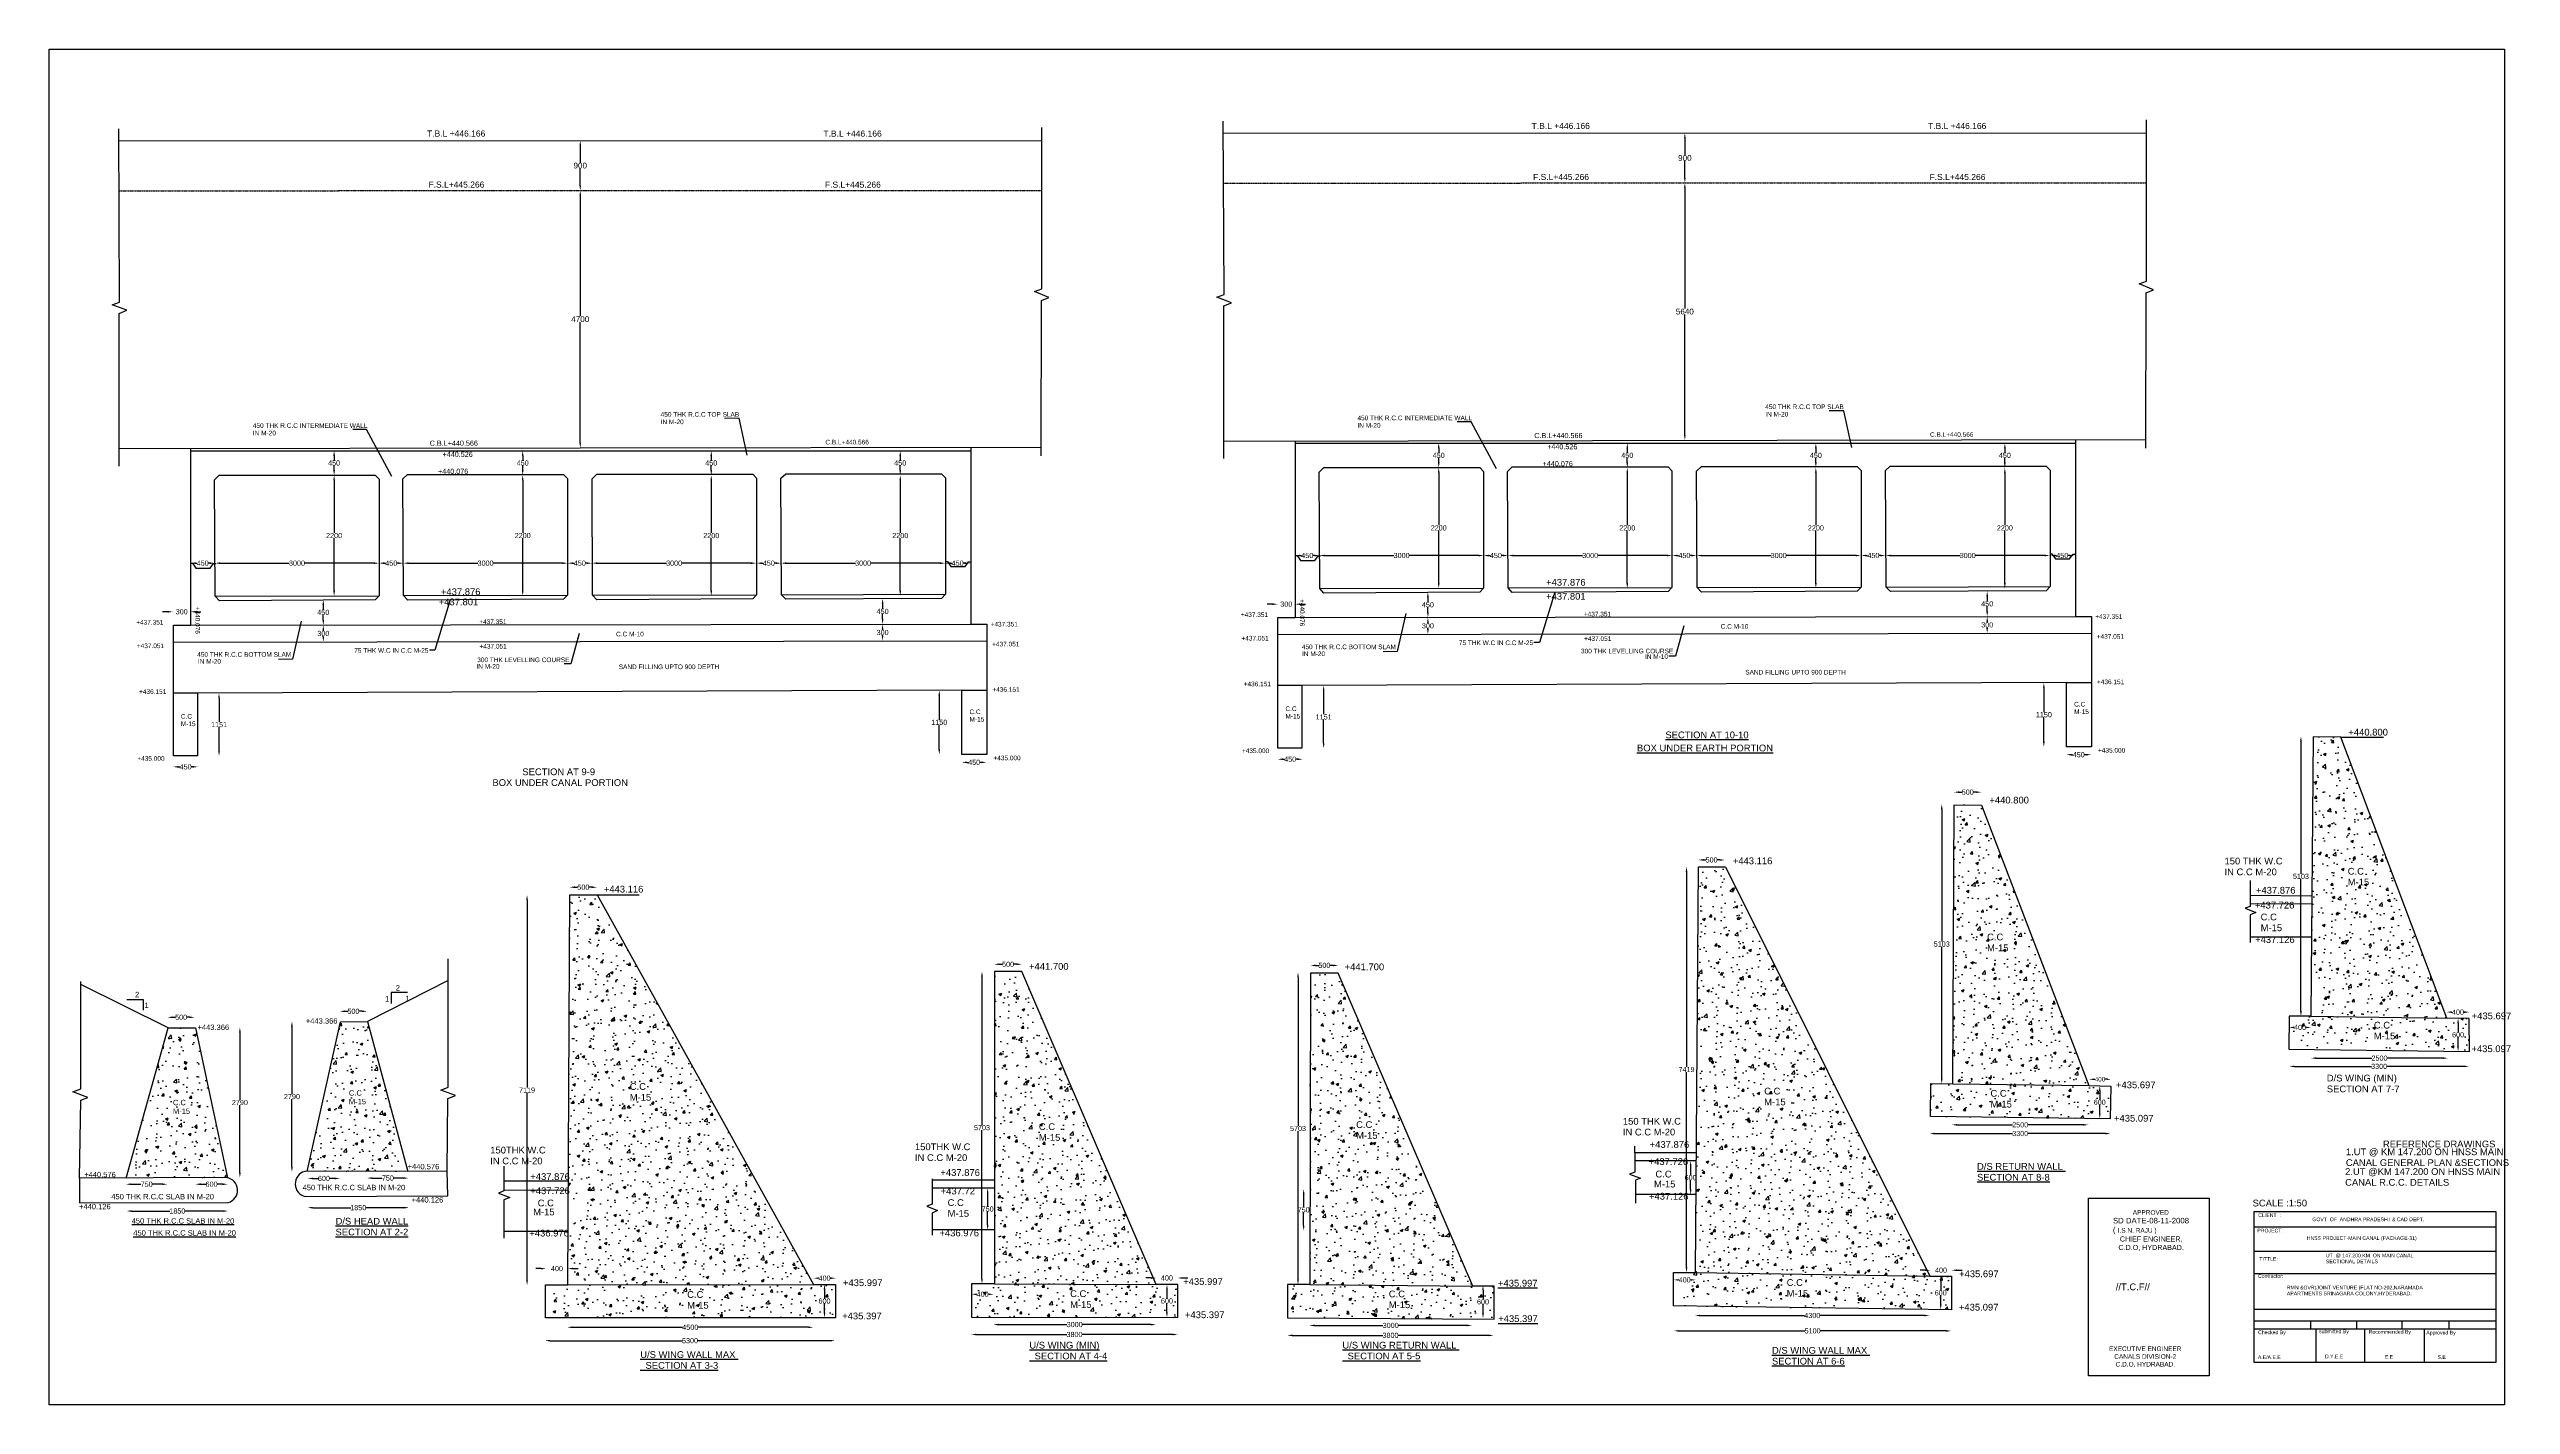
# Model space of a CAD drawing. Header units: millimetres. Extents: x -469 to 37771, y 20396 to 41457.
import ezdxf

# ---------------------------------------------------------------- set-up
doc = ezdxf.new("R2010")
doc.units = ezdxf.units.MM
doc.header["$MEASUREMENT"] = 0
doc.linetypes.add('HIDDEN', pattern=[0.375, 0.25, -0.125])
doc.styles.get("Standard").update_dxf_attribs({"font": 'arial.ttf'})
doc.dimstyles.new('Civil', dxfattribs={"dimtxt": 80, "dimasz": 80, "dimexe": 0.1, "dimexo": 0.0625, "dimgap": 0.09, "dimtad": 0, "dimtih": 1, "dimtoh": 1, "dimdec": 0, "dimzin": 12, "dimdsep": 46, "dimtxsty": 'Standard', "dimcen": 0.1, "dimse1": 1, "dimse2": 1, "dimadec": 0, "dimazin": 2, "dimtfac": 1, "dimtdec": 0, "dimtofl": 0, "dimtmove": 0, "dimatfit": 3, "dimfxl": 1, "dimfrac": 1, "dimtolj": 1, "dimtzin": 0, "dimarcsym": 0})
pattern_1 = [(49.99999999999999, (0, 0), (430.3561095604521, -37.65128098955707), [45, -495]), (355, (0, 0), (-83.25080016780001, 451.3152802200071), [36, -396]), (100.45144446, (35.8630086, -3.1376064), (347.1053080362672, 413.6639945811776), [38.24411519999999, -420.6852671999999]), (46.18420000000002, (0, 120), (640.3447984029434, -99.31156847584592), [67.49999999999999, -742.4999999999999]), (96.63563549, (53.362047, 111.7240158), (560.797167404537, 584.4711604647302), [57.3662052, -631.0282559999998]), (351.1841639899999, (0, 120), (560.7971670328639, 584.4711601619941), [54, -594.0000006]), (21, (60, 90), (358.144231271077, -241.5713343992033), [45, -495]), (326.0000000000001, (60, 90), (145.989199152949, 435.0900270281118), [36, -396]), (71.45144474, (89.84535240000001, 69.8690556), (504.1334260379826, 193.5186916838123), [38.244114, -420.6852672]), (37.50000000000001, (0, 0), (7.295913190374401, 199.7363122987869), [0, -391.2, 0, -402, 0, -397.5]), (7.499999999999999, (0, 0), (157.8417224652892, 236.6470271294161), [0, -229.2, 0, -382.2, 0, -151.5]), (327.5, (-133.8, 0), (320.2934617034454, -13.53292304062785), [0, -150, 0, -468, 0, -621]), (317.5, (-193.8, 0), (349.9117016054317, 60.06298939939064), [0, -195, 0, -310.8, 0, -441])]

# ---------------------------------------------------------------- blocks, each defined once
blk = doc.blocks.new('*D2')
at = {"color": 0, "lineweight": -2, "transparency": 16777216}
for p, q in [((7780.400899930049, 39961.83167628932), (7780.400899930049, 39695.04751189804)), ((7780.400899930049, 39336.18020971685), (7780.400899930049, 39602.96437410814))]:
    blk.add_line(p, q, dxfattribs=at)
at = {"color": 0, "transparency": 16777216}
for points in [[(7767.900899930049, 39961.83167628932), (7792.900899930049, 39961.83167628932), (7780.400899930049, 40036.83167628932)], [(7767.900899930049, 39336.18020971685), (7792.900899930049, 39336.18020971685), (7780.400899930049, 39261.18020971685)]]:
    blk.add_solid(points, dxfattribs=at)
at = {"layer": 'Defpoints', "color": 0, "transparency": 16777216}
for p in [(7795.665084045741, 40036.83167628932), (7780.400899930049, 39261.18020971685), (7796.003954815627, 39261.18020971685)]:
    blk.add_point(p, dxfattribs=at)
at = {"color": 0, "transparency": 16777216, "insert": (7780.400899930043, 39649.00594300309), "char_height": 90, "attachment_point": 5}
blk.add_mtext('\\A1;900', dxfattribs=at)
blk = doc.blocks.new('*D3')
at = {"color": 0, "lineweight": -2, "transparency": 16777216}
for p, q in [((7780.425976956509, 39186.18020971685), (7780.425976956508, 37308.12638195042)), ((7780.425976956508, 35337.98941639409), (7780.425976956508, 37216.04324416052))]:
    blk.add_line(p, q, dxfattribs=at)
at = {"color": 0, "transparency": 16777216}
for points in [[(7767.925976956509, 39186.18020971685), (7792.925976956509, 39186.18020971685), (7780.425976956509, 39261.18020971685)], [(7767.925976956508, 35337.98941639409), (7792.925976956508, 35337.98941639409), (7780.425976956508, 35262.98941639409)]]:
    blk.add_solid(points, dxfattribs=at)
at = {"layer": 'Defpoints', "color": 0, "transparency": 16777216}
for p in [(7780.400899930049, 39261.18020971685), (7780.425976956508, 35262.98941639409), (7780.425976956508, 35262.98941639409)]:
    blk.add_point(p, dxfattribs=at)
at = {"color": 0, "transparency": 16777216, "insert": (7780.425976956502, 37262.08481305547), "char_height": 90, "attachment_point": 5}
blk.add_mtext('\\A1;4700', dxfattribs=at)
blk = doc.blocks.new('*D4')
at = {"color": 0, "lineweight": -2, "transparency": 16777216}
for p, q in [((1805.550127528108, 33472.0835498502), (1825.217153125738, 33472.0835498502)), ((2024.764042297721, 33472.0835498502), (2005.09701670009, 33472.0835498502))]:
    blk.add_line(p, q, dxfattribs=at)
at = {"color": 0, "transparency": 16777216}
for points in [[(1805.550127528108, 33485.41688318353), (1805.550127528108, 33458.75021651686), (1725.550127528108, 33472.0835498502)], [(2024.764042297721, 33485.41688318353), (2024.764042297721, 33458.75021651686), (2104.764042297721, 33472.0835498502)]]:
    blk.add_solid(points, dxfattribs=at)
at = {"layer": 'Defpoints', "color": 0, "transparency": 16777216}
for p in [(1725.550127528108, 33470.236700638), (2104.764042297721, 33472.0835498502), (2104.764042297721, 33472.0835498502)]:
    blk.add_point(p, dxfattribs=at)
at = {"color": 0, "transparency": 16777216, "insert": (1915.157084912914, 33472.0835498502), "char_height": 80, "attachment_point": 5}
blk.add_mtext('\\A1;450', dxfattribs=at)
blk = doc.blocks.new('*D5')
at = {"color": 0, "lineweight": -2, "transparency": 16777216}
for p, q in [((2184.764042297721, 33472.0835498502), (3260.46350137873, 33472.0835498502)), ((4574.924133720313, 33472.0835498502), (3499.224674639303, 33472.0835498502))]:
    blk.add_line(p, q, dxfattribs=at)
at = {"color": 0, "transparency": 16777216}
for points in [[(2184.764042297721, 33485.41688318353), (2184.764042297721, 33458.75021651686), (2104.764042297721, 33472.0835498502)], [(4574.924133720313, 33485.41688318353), (4574.924133720313, 33458.75021651686), (4654.924133720313, 33472.0835498502)]]:
    blk.add_solid(points, dxfattribs=at)
at = {"layer": 'Defpoints', "color": 0, "transparency": 16777216}
for p in [(2104.764042297721, 33472.0835498502), (4654.924133720313, 33472.0835498502), (4654.924133720313, 33472.0835498502)]:
    blk.add_point(p, dxfattribs=at)
at = {"color": 0, "transparency": 16777216, "insert": (3379.844088009017, 33472.0835498502), "char_height": 80, "attachment_point": 5}
blk.add_mtext('\\A1;3000', dxfattribs=at)
blk = doc.blocks.new('*D6')
at = {"color": 0, "lineweight": -2, "transparency": 16777216}
for p, q in [((3956.743198804179, 34757.85811089638), (3956.743198804179, 33941.4257017497)), ((3956.743198804179, 33043.12161456754), (3956.743198804179, 33859.55402371423))]:
    blk.add_line(p, q, dxfattribs=at)
at = {"color": 0, "transparency": 16777216}
for points in [[(3943.409865470845, 34757.85811089638), (3970.076532137512, 34757.85811089638), (3956.743198804179, 34837.85811089638)], [(3943.409865470845, 33043.12161456754), (3970.076532137512, 33043.12161456754), (3956.743198804179, 32963.12161456754)]]:
    blk.add_solid(points, dxfattribs=at)
at = {"layer": 'Defpoints', "color": 0, "transparency": 16777216}
for p in [(3956.739133281633, 34837.85811089638), (3956.743198804179, 34837.85811089638), (3956.739133281633, 32963.12161456754)]:
    blk.add_point(p, dxfattribs=at)
at = {"color": 0, "transparency": 16777216, "insert": (3956.743198804174, 33900.48986273196), "char_height": 80, "attachment_point": 5}
blk.add_mtext('\\A1;2200', dxfattribs=at)
blk = doc.blocks.new('*D7')
at = {"color": 0, "lineweight": -2, "transparency": 16777216}
for p, q in [((3956.739133281633, 35138.48338459333), (3956.739133281633, 35069.10658676259)), ((3956.739133281633, 34917.85811089638), (3956.739133281633, 34987.23490872712))]:
    blk.add_line(p, q, dxfattribs=at)
at = {"color": 0, "transparency": 16777216}
for points in [[(3943.4057999483, 35138.48338459333), (3970.072466614967, 35138.48338459333), (3956.739133281633, 35218.48338459333)], [(3943.4057999483, 34917.85811089638), (3970.072466614967, 34917.85811089638), (3956.739133281633, 34837.85811089638)]]:
    blk.add_solid(points, dxfattribs=at)
at = {"layer": 'Defpoints', "color": 0, "transparency": 16777216}
for p in [(3956.739133281633, 35218.48338459333), (3956.743198804179, 35218.48338459333), (3956.743198804179, 34837.85811089638)]:
    blk.add_point(p, dxfattribs=at)
at = {"color": 0, "transparency": 16777216, "insert": (3956.739133281628, 35028.17074774486), "char_height": 80, "attachment_point": 5}
blk.add_mtext('\\A1;450', dxfattribs=at)
blk = doc.blocks.new('*D8')
at = {"color": 0, "lineweight": -2, "transparency": 16777216}
for p, q in [((4734.924133720313, 33472.0835498502), (4754.591159317943, 33472.0835498502)), ((4954.138048489925, 33472.0835498502), (4934.471022892295, 33472.0835498502))]:
    blk.add_line(p, q, dxfattribs=at)
at = {"color": 0, "transparency": 16777216}
for points in [[(4734.924133720313, 33485.41688318353), (4734.924133720313, 33458.75021651686), (4654.924133720313, 33472.0835498502)], [(4954.138048489925, 33485.41688318353), (4954.138048489925, 33458.75021651686), (5034.138048489925, 33472.0835498502)]]:
    blk.add_solid(points, dxfattribs=at)
at = {"layer": 'Defpoints', "color": 0, "transparency": 16777216}
for p in [(4654.924133720313, 33470.236700638), (5034.138048489925, 33472.0835498502), (5034.138048489925, 33472.0835498502)]:
    blk.add_point(p, dxfattribs=at)
at = {"color": 0, "transparency": 16777216, "insert": (4844.531091105119, 33472.0835498502), "char_height": 80, "attachment_point": 5}
blk.add_mtext('\\A1;450', dxfattribs=at)
blk = doc.blocks.new('*D9')
at = {"color": 0, "lineweight": -2, "transparency": 16777216}
for p, q in [((5114.138048489925, 33472.0835498502), (6189.837507570935, 33472.0835498502)), ((7504.298139912518, 33472.0835498502), (6428.598680831508, 33472.0835498502))]:
    blk.add_line(p, q, dxfattribs=at)
at = {"color": 0, "transparency": 16777216}
for points in [[(5114.138048489925, 33485.41688318353), (5114.138048489925, 33458.75021651686), (5034.138048489925, 33472.0835498502)], [(7504.298139912518, 33485.41688318353), (7504.298139912518, 33458.75021651686), (7584.298139912518, 33472.0835498502)]]:
    blk.add_solid(points, dxfattribs=at)
at = {"layer": 'Defpoints', "color": 0, "transparency": 16777216}
for p in [(5034.138048489925, 33472.0835498502), (7584.298139912518, 33472.0835498502), (7584.298139912518, 33472.0835498502)]:
    blk.add_point(p, dxfattribs=at)
at = {"color": 0, "transparency": 16777216, "insert": (6309.218094201222, 33472.0835498502), "char_height": 80, "attachment_point": 5}
blk.add_mtext('\\A1;3000', dxfattribs=at)
blk = doc.blocks.new('*D10')
at = {"color": 0, "lineweight": -2, "transparency": 16777216}
for p, q in [((6886.117204996383, 34757.85811089638), (6886.117204996383, 33941.4257017497)), ((6886.117204996383, 33043.12161456754), (6886.117204996383, 33859.55402371423))]:
    blk.add_line(p, q, dxfattribs=at)
at = {"color": 0, "transparency": 16777216}
for points in [[(6872.78387166305, 34757.85811089638), (6899.450538329716, 34757.85811089638), (6886.117204996384, 34837.85811089638)], [(6872.78387166305, 33043.12161456754), (6899.450538329716, 33043.12161456754), (6886.117204996383, 32963.12161456754)]]:
    blk.add_solid(points, dxfattribs=at)
at = {"layer": 'Defpoints', "color": 0, "transparency": 16777216}
for p in [(6886.113139473839, 34837.85811089638), (6886.117204996384, 34837.85811089638), (6886.113139473839, 32963.12161456754)]:
    blk.add_point(p, dxfattribs=at)
at = {"color": 0, "transparency": 16777216, "insert": (6886.117204996378, 33900.48986273196), "char_height": 80, "attachment_point": 5}
blk.add_mtext('\\A1;2200', dxfattribs=at)
blk = doc.blocks.new('*D11')
at = {"color": 0, "lineweight": -2, "transparency": 16777216}
for p, q in [((6886.113139473839, 35138.48338459333), (6886.113139473839, 35069.10658676259)), ((6886.113139473839, 34917.85811089638), (6886.113139473839, 34987.23490872712))]:
    blk.add_line(p, q, dxfattribs=at)
at = {"color": 0, "transparency": 16777216}
for points in [[(6872.779806140506, 35138.48338459333), (6899.446472807172, 35138.48338459333), (6886.113139473839, 35218.48338459333)], [(6872.779806140506, 34917.85811089638), (6899.446472807172, 34917.85811089638), (6886.113139473839, 34837.85811089638)]]:
    blk.add_solid(points, dxfattribs=at)
at = {"layer": 'Defpoints', "color": 0, "transparency": 16777216}
for p in [(6886.113139473839, 35218.48338459333), (6886.117204996384, 35218.48338459333), (6886.117204996384, 34837.85811089638)]:
    blk.add_point(p, dxfattribs=at)
at = {"color": 0, "transparency": 16777216, "insert": (6886.113139473832, 35028.17074774486), "char_height": 80, "attachment_point": 5}
blk.add_mtext('\\A1;450', dxfattribs=at)
blk = doc.blocks.new('*D12')
at = {"color": 0, "lineweight": -2, "transparency": 16777216}
for p, q in [((7664.298139912518, 33472.0835498502), (7683.965165510149, 33472.0835498502)), ((7883.512054682131, 33472.0835498502), (7863.8450290845, 33472.0835498502))]:
    blk.add_line(p, q, dxfattribs=at)
at = {"color": 0, "transparency": 16777216}
for points in [[(7664.298139912518, 33485.41688318353), (7664.298139912518, 33458.75021651686), (7584.298139912518, 33472.0835498502)], [(7883.512054682131, 33485.41688318353), (7883.512054682131, 33458.75021651686), (7963.512054682131, 33472.0835498502)]]:
    blk.add_solid(points, dxfattribs=at)
at = {"layer": 'Defpoints', "color": 0, "transparency": 16777216}
for p in [(7584.298139912518, 33470.236700638), (7963.512054682131, 33472.0835498502), (7963.512054682131, 33472.0835498502)]:
    blk.add_point(p, dxfattribs=at)
at = {"color": 0, "transparency": 16777216, "insert": (7773.905097297325, 33472.0835498502), "char_height": 80, "attachment_point": 5}
blk.add_mtext('\\A1;450', dxfattribs=at)
blk = doc.blocks.new('*D13')
at = {"color": 0, "lineweight": -2, "transparency": 16777216}
for p, q in [((8043.512054682131, 33472.0835498502), (9119.21151376314, 33472.0835498502)), ((10433.67214610472, 33472.0835498502), (9357.972687023714, 33472.0835498502))]:
    blk.add_line(p, q, dxfattribs=at)
at = {"color": 0, "transparency": 16777216}
for points in [[(8043.512054682131, 33485.41688318353), (8043.512054682131, 33458.75021651686), (7963.512054682131, 33472.0835498502)], [(10433.67214610472, 33485.41688318353), (10433.67214610472, 33458.75021651686), (10513.67214610472, 33472.0835498502)]]:
    blk.add_solid(points, dxfattribs=at)
at = {"layer": 'Defpoints', "color": 0, "transparency": 16777216}
for p in [(7963.512054682131, 33472.0835498502), (10513.67214610472, 33472.0835498502), (10513.67214610472, 33472.0835498502)]:
    blk.add_point(p, dxfattribs=at)
at = {"color": 0, "transparency": 16777216, "insert": (9238.592100393427, 33472.0835498502), "char_height": 80, "attachment_point": 5}
blk.add_mtext('\\A1;3000', dxfattribs=at)
blk = doc.blocks.new('*D14')
at = {"color": 0, "lineweight": -2, "transparency": 16777216}
for p, q in [((9815.49121118859, 34757.85811089638), (9815.49121118859, 33941.4257017497)), ((9815.49121118859, 33043.12161456754), (9815.49121118859, 33859.55402371423))]:
    blk.add_line(p, q, dxfattribs=at)
at = {"color": 0, "transparency": 16777216}
for points in [[(9802.157877855256, 34757.85811089638), (9828.824544521924, 34757.85811089638), (9815.49121118859, 34837.85811089638)], [(9802.157877855256, 33043.12161456754), (9828.824544521924, 33043.12161456754), (9815.49121118859, 32963.12161456754)]]:
    blk.add_solid(points, dxfattribs=at)
at = {"layer": 'Defpoints', "color": 0, "transparency": 16777216}
for p in [(9815.487145666044, 34837.85811089638), (9815.49121118859, 34837.85811089638), (9815.487145666044, 32963.12161456754)]:
    blk.add_point(p, dxfattribs=at)
at = {"color": 0, "transparency": 16777216, "insert": (9815.491211188584, 33900.48986273196), "char_height": 80, "attachment_point": 5}
blk.add_mtext('\\A1;2200', dxfattribs=at)
blk = doc.blocks.new('*D15')
at = {"color": 0, "lineweight": -2, "transparency": 16777216}
for p, q in [((9815.487145666044, 35138.48338459333), (9815.487145666044, 35069.10658676259)), ((9815.487145666044, 34917.85811089638), (9815.487145666044, 34987.23490872712))]:
    blk.add_line(p, q, dxfattribs=at)
at = {"color": 0, "transparency": 16777216}
for points in [[(9802.15381233271, 35138.48338459333), (9828.820478999378, 35138.48338459333), (9815.487145666044, 35218.48338459333)], [(9802.15381233271, 34917.85811089638), (9828.820478999378, 34917.85811089638), (9815.487145666044, 34837.85811089638)]]:
    blk.add_solid(points, dxfattribs=at)
at = {"layer": 'Defpoints', "color": 0, "transparency": 16777216}
for p in [(9815.487145666044, 35218.48338459333), (9815.49121118859, 35218.48338459333), (9815.49121118859, 34837.85811089638)]:
    blk.add_point(p, dxfattribs=at)
at = {"color": 0, "transparency": 16777216, "insert": (9815.487145666038, 35028.17074774486), "char_height": 80, "attachment_point": 5}
blk.add_mtext('\\A1;450', dxfattribs=at)
blk = doc.blocks.new('*D16')
at = {"color": 0, "lineweight": -2, "transparency": 16777216}
for p, q in [((10600.25405618499, 33472.0835498502), (10619.92108178262, 33472.0835498502)), ((10819.4679709546, 33472.0835498502), (10799.80094535697, 33472.0835498502))]:
    blk.add_line(p, q, dxfattribs=at)
at = {"color": 0, "transparency": 16777216}
for points in [[(10600.25405618499, 33485.41688318353), (10600.25405618499, 33458.75021651686), (10520.25405618499, 33472.0835498502)], [(10819.4679709546, 33485.41688318353), (10819.4679709546, 33458.75021651686), (10899.4679709546, 33472.0835498502)]]:
    blk.add_solid(points, dxfattribs=at)
at = {"layer": 'Defpoints', "color": 0, "transparency": 16777216}
for p in [(10520.25405618499, 33470.236700638), (10899.4679709546, 33472.0835498502), (10899.4679709546, 33472.0835498502)]:
    blk.add_point(p, dxfattribs=at)
at = {"color": 0, "transparency": 16777216, "insert": (10709.8610135698, 33472.0835498502), "char_height": 80, "attachment_point": 5}
blk.add_mtext('\\A1;450', dxfattribs=at)
blk = doc.blocks.new('*D17')
at = {"color": 0, "lineweight": -2, "transparency": 16777216}
for p, q in [((10979.4679709546, 33472.0835498502), (12055.16743003561, 33472.0835498502)), ((13369.62806237719, 33472.0835498502), (12293.92860329618, 33472.0835498502))]:
    blk.add_line(p, q, dxfattribs=at)
at = {"color": 0, "transparency": 16777216}
for points in [[(10979.4679709546, 33485.41688318353), (10979.4679709546, 33458.75021651686), (10899.4679709546, 33472.0835498502)], [(13369.62806237719, 33485.41688318353), (13369.62806237719, 33458.75021651686), (13449.62806237719, 33472.0835498502)]]:
    blk.add_solid(points, dxfattribs=at)
at = {"layer": 'Defpoints', "color": 0, "transparency": 16777216}
for p in [(10899.4679709546, 33472.0835498502), (13449.62806237719, 33472.0835498502), (13449.62806237719, 33472.0835498502)]:
    blk.add_point(p, dxfattribs=at)
at = {"color": 0, "transparency": 16777216, "insert": (12174.5480166659, 33472.0835498502), "char_height": 80, "attachment_point": 5}
blk.add_mtext('\\A1;3000', dxfattribs=at)
blk = doc.blocks.new('*D18')
at = {"color": 0, "lineweight": -2, "transparency": 16777216}
for p, q in [((12751.44712746106, 34757.85811089638), (12751.44712746106, 33941.4257017497)), ((12751.44712746106, 33043.12161456754), (12751.44712746106, 33859.55402371423))]:
    blk.add_line(p, q, dxfattribs=at)
at = {"color": 0, "transparency": 16777216}
for points in [[(12738.11379412773, 34757.85811089638), (12764.78046079439, 34757.85811089638), (12751.44712746106, 34837.85811089638)], [(12738.11379412773, 33043.12161456754), (12764.78046079439, 33043.12161456754), (12751.44712746106, 32963.12161456754)]]:
    blk.add_solid(points, dxfattribs=at)
at = {"layer": 'Defpoints', "color": 0, "transparency": 16777216}
for p in [(12751.44306193851, 34837.85811089638), (12751.44712746106, 34837.85811089638), (12751.44306193851, 32963.12161456754)]:
    blk.add_point(p, dxfattribs=at)
at = {"color": 0, "transparency": 16777216, "insert": (12751.44712746106, 33900.48986273196), "char_height": 80, "attachment_point": 5}
blk.add_mtext('\\A1;2200', dxfattribs=at)
blk = doc.blocks.new('*D19')
at = {"color": 0, "lineweight": -2, "transparency": 16777216}
for p, q in [((12751.44306193851, 35138.48338459333), (12751.44306193851, 35069.10658676259)), ((12751.44306193851, 34917.85811089638), (12751.44306193851, 34987.23490872712))]:
    blk.add_line(p, q, dxfattribs=at)
at = {"color": 0, "transparency": 16777216}
for points in [[(12738.10972860518, 35138.48338459333), (12764.77639527185, 35138.48338459333), (12751.44306193851, 35218.48338459333)], [(12738.10972860518, 34917.85811089638), (12764.77639527185, 34917.85811089638), (12751.44306193851, 34837.85811089638)]]:
    blk.add_solid(points, dxfattribs=at)
at = {"layer": 'Defpoints', "color": 0, "transparency": 16777216}
for p in [(12751.44306193851, 35218.48338459333), (12751.44712746106, 35218.48338459333), (12751.44712746106, 34837.85811089638)]:
    blk.add_point(p, dxfattribs=at)
at = {"color": 0, "transparency": 16777216, "insert": (12751.44306193851, 35028.17074774486), "char_height": 80, "attachment_point": 5}
blk.add_mtext('\\A1;450', dxfattribs=at)
blk = doc.blocks.new('*D20')
at = {"color": 0, "lineweight": -2, "transparency": 16777216}
for p, q in [((13533.58426210881, 33472.0835498502), (13553.25128770644, 33472.0835498502)), ((13752.79817687842, 33472.0835498502), (13733.13115128079, 33472.0835498502))]:
    blk.add_line(p, q, dxfattribs=at)
at = {"color": 0, "transparency": 16777216}
for points in [[(13533.58426210881, 33485.41688318353), (13533.58426210881, 33458.75021651686), (13453.58426210881, 33472.0835498502)], [(13752.79817687842, 33485.41688318353), (13752.79817687842, 33458.75021651686), (13832.79817687842, 33472.0835498502)]]:
    blk.add_solid(points, dxfattribs=at)
at = {"layer": 'Defpoints', "color": 0, "transparency": 16777216}
for p in [(13453.58426210881, 33470.236700638), (13832.79817687842, 33472.0835498502), (13832.79817687842, 33472.0835498502)]:
    blk.add_point(p, dxfattribs=at)
at = {"color": 0, "transparency": 16777216, "insert": (13643.19121949362, 33472.0835498502), "char_height": 80, "attachment_point": 5}
blk.add_mtext('\\A1;450', dxfattribs=at)
blk = doc.blocks.new('*D21')
at = {"color": 0, "lineweight": -2, "transparency": 16777216}
for p, q in [((13787.16569803024, 30377.39979374979), (13809.63030413755, 30377.39979374979)), ((14011.97477381921, 30377.39979374979), (13989.5101677119, 30377.39979374979))]:
    blk.add_line(p, q, dxfattribs=at)
at = {"color": 0, "transparency": 16777216}
for points in [[(13787.16569803024, 30390.73312708312), (13787.16569803024, 30364.06646041646), (13707.16569803024, 30377.39979374979)], [(14011.97477381921, 30390.73312708312), (14011.97477381921, 30364.06646041646), (14091.97477381921, 30377.39979374979)]]:
    blk.add_solid(points, dxfattribs=at)
at = {"layer": 'Defpoints', "color": 0, "transparency": 16777216}
for p in [(13707.16569803024, 30378.06976559808), (13707.16569803024, 30377.39979374979), (14091.97477381921, 30378.06976559808)]:
    blk.add_point(p, dxfattribs=at)
at = {"color": 0, "transparency": 16777216, "insert": (13899.57023592472, 30377.39979374979), "char_height": 80, "attachment_point": 5}
blk.add_mtext('\\A1;450', dxfattribs=at)
blk = doc.blocks.new('*D22')
at = {"color": 0, "lineweight": -2, "transparency": 16777216}
for p, q in [((13357.41666768704, 31416.56340506952), (13357.41666768704, 31039.99257278811)), ((13357.41666768704, 30581.55006247123), (13357.41666768704, 30958.12089475264))]:
    blk.add_line(p, q, dxfattribs=at)
at = {"color": 0, "transparency": 16777216}
for points in [[(13344.0833343537, 31416.56340506952), (13370.75000102037, 31416.56340506952), (13357.41666768704, 31496.56340506952)], [(13344.0833343537, 30581.55006247123), (13370.75000102037, 30581.55006247123), (13357.41666768704, 30501.55006247123)]]:
    blk.add_solid(points, dxfattribs=at)
at = {"layer": 'Defpoints', "color": 0, "transparency": 16777216}
for p in [(13348.4879982803, 31496.56340506952), (13357.41666768704, 31496.56340506952), (13352.41604429763, 30501.55006247123)]:
    blk.add_point(p, dxfattribs=at)
at = {"color": 0, "transparency": 16777216, "insert": (13357.41666768703, 30999.05673377038), "char_height": 80, "attachment_point": 5}
blk.add_mtext('\\A1;1150', dxfattribs=at)
blk = doc.blocks.new('*D23')
at = {"color": 0, "lineweight": -2, "transparency": 16777216}
for p, q in [((12477.34777816961, 32839.55733835889), (12477.34777816961, 32763.01049964472)), ((12477.34777816961, 32604.59198289509), (12477.34777816961, 32681.13882160925))]:
    blk.add_line(p, q, dxfattribs=at)
at = {"color": 0, "transparency": 16777216}
for points in [[(12464.01444483628, 32839.55733835889), (12490.68111150295, 32839.55733835889), (12477.34777816961, 32919.55733835889)], [(12464.01444483628, 32604.59198289509), (12490.68111150295, 32604.59198289509), (12477.34777816961, 32524.59198289509)]]:
    blk.add_solid(points, dxfattribs=at)
at = {"layer": 'Defpoints', "color": 0, "transparency": 16777216}
for p in [(12476.77165223763, 32919.55733835889), (12477.34777816961, 32524.59198289509), (12477.34777816961, 32524.59198289509)]:
    blk.add_point(p, dxfattribs=at)
at = {"color": 0, "transparency": 16777216, "insert": (12477.34777816961, 32722.07466062699), "char_height": 80, "attachment_point": 5}
blk.add_mtext('\\A1;450', dxfattribs=at)
blk = doc.blocks.new('*D24')
at = {"color": 0, "lineweight": -2, "transparency": 16777216}
for p, q in [((12477.34777816961, 32444.59198289509), (12477.34777816961, 32435.75611230037)), ((12477.34777816961, 32344.99399341096), (12477.34777816961, 32353.82986400569))]:
    blk.add_line(p, q, dxfattribs=at)
at = {"color": 0, "transparency": 16777216}
for points in [[(12464.01444483628, 32444.59198289509), (12490.68111150295, 32444.59198289509), (12477.34777816961, 32524.59198289509)], [(12464.01444483628, 32344.99399341096), (12490.68111150295, 32344.99399341096), (12477.34777816961, 32264.99399341096)]]:
    blk.add_solid(points, dxfattribs=at)
at = {"layer": 'Defpoints', "color": 0, "transparency": 16777216}
for p in [(12477.34777816961, 32524.59198289509), (12477.34777816961, 32264.99399341096), (12477.80555028318, 32264.99399341096)]:
    blk.add_point(p, dxfattribs=at)
at = {"color": 0, "transparency": 16777216, "insert": (12477.34777816961, 32394.79298815303), "char_height": 80, "attachment_point": 5}
blk.add_mtext('\\A1;300', dxfattribs=at)
blk = doc.blocks.new('*D25')
at = {"color": 0, "lineweight": -2, "transparency": 16777216}
for p, q in [((1372.372407959192, 32716.42684427752), (1292.372407959192, 32716.42684427752)), ((1805.550127528108, 32716.42684427752), (1885.550127528108, 32716.42684427752))]:
    blk.add_line(p, q, dxfattribs=at)
at = {"color": 0, "transparency": 16777216}
for points in [[(1372.372407959192, 32729.76017761085), (1372.372407959192, 32703.09351094419), (1452.372407959192, 32716.42684427752)], [(1805.550127528108, 32729.76017761085), (1805.550127528108, 32703.09351094419), (1725.550127528108, 32716.42684427752)]]:
    blk.add_solid(points, dxfattribs=at)
at = {"layer": 'Defpoints', "color": 0, "transparency": 16777216}
for p in [(1452.372407959192, 32716.42684427752), (1725.550127528108, 32716.42684427752), (1725.550127528108, 32716.42684427752)]:
    blk.add_point(p, dxfattribs=at)
at = {"color": 0, "transparency": 16777216, "insert": (1588.96126774365, 32716.42684427752), "char_height": 80, "attachment_point": 5}
blk.add_mtext('\\A1;300', dxfattribs=at)
blk = doc.blocks.new('*D26')
at = {"color": 0, "lineweight": -2, "transparency": 16777216}
for p, q in [((1536.749598566676, 30307.22148394478), (1559.2540930332, 30307.22148394478)), ((1761.638451074075, 30307.22148394478), (1739.133956607551, 30307.22148394478))]:
    blk.add_line(p, q, dxfattribs=at)
at = {"color": 0, "transparency": 16777216}
for points in [[(1536.749598566676, 30320.55481727812), (1536.749598566676, 30293.88815061145), (1456.749598566676, 30307.22148394478)], [(1761.638451074075, 30320.55481727812), (1761.638451074075, 30293.88815061145), (1841.638451074075, 30307.22148394478)]]:
    blk.add_solid(points, dxfattribs=at)
at = {"layer": 'Defpoints', "color": 0, "transparency": 16777216}
for p in [(1456.749598566676, 30308.80712260398), (1841.638451074075, 30308.80712260398), (1841.638451074075, 30307.22148394478)]:
    blk.add_point(p, dxfattribs=at)
at = {"color": 0, "transparency": 16777216, "insert": (1649.194024820375, 30307.22148394478), "char_height": 80, "attachment_point": 5}
blk.add_mtext('\\A1;450', dxfattribs=at)
blk = doc.blocks.new('*D27')
at = {"color": 0, "lineweight": -2, "transparency": 16777216}
for p, q in [((2169.272700022007, 31372.43085905313), (2169.272700022007, 31004.98035166432)), ((2169.272700022007, 30555.65816624004), (2169.272700022007, 30923.10867362885))]:
    blk.add_line(p, q, dxfattribs=at)
at = {"color": 0, "transparency": 16777216}
for points in [[(2155.939366688674, 31372.43085905313), (2182.606033355341, 31372.43085905313), (2169.272700022007, 31452.43085905313)], [(2155.939366688674, 30555.65816624004), (2182.606033355341, 30555.65816624004), (2169.272700022007, 30475.65816624004)]]:
    blk.add_solid(points, dxfattribs=at)
at = {"layer": 'Defpoints', "color": 0, "transparency": 16777216}
for p in [(2169.272700022007, 31452.43085905313), (2169.272700022007, 31452.43085905313), (2173.128736842395, 30475.65816624004)]:
    blk.add_point(p, dxfattribs=at)
at = {"color": 0, "transparency": 16777216, "insert": (2169.272700022002, 30964.04451264659), "char_height": 80, "attachment_point": 5}
blk.add_mtext('\\A1;1151', dxfattribs=at)
blk = doc.blocks.new('*D28')
at = {"color": 0, "lineweight": -2, "transparency": 16777216}
for p, q in [((3788.614328698248, 32824.23572557108), (3788.614328698248, 32747.68888685692)), ((3788.614328698248, 32589.27037010729), (3788.614328698248, 32665.81720882145))]:
    blk.add_line(p, q, dxfattribs=at)
at = {"color": 0, "transparency": 16777216}
for points in [[(3775.280995364914, 32824.23572557108), (3801.947662031581, 32824.23572557108), (3788.614328698248, 32904.23572557108)], [(3775.280995364914, 32589.27037010729), (3801.947662031581, 32589.27037010729), (3788.614328698248, 32509.27037010729)]]:
    blk.add_solid(points, dxfattribs=at)
at = {"layer": 'Defpoints', "color": 0, "transparency": 16777216}
for p in [(3788.038202766265, 32904.23572557108), (3788.614328698248, 32509.27037010729), (3788.614328698248, 32509.27037010729)]:
    blk.add_point(p, dxfattribs=at)
at = {"color": 0, "transparency": 16777216, "insert": (3788.614328698242, 32706.75304783919), "char_height": 80, "attachment_point": 5}
blk.add_mtext('\\A1;450', dxfattribs=at)
blk = doc.blocks.new('*D29')
at = {"color": 0, "lineweight": -2, "transparency": 16777216}
for p, q in [((3788.614328698248, 32429.27037010729), (3788.614328698248, 32420.43449951256)), ((3788.614328698248, 32329.67238062316), (3788.614328698248, 32338.50825121789))]:
    blk.add_line(p, q, dxfattribs=at)
at = {"color": 0, "transparency": 16777216}
for points in [[(3775.280995364914, 32429.27037010729), (3801.947662031581, 32429.27037010729), (3788.614328698248, 32509.27037010729)], [(3775.280995364914, 32329.67238062316), (3801.947662031581, 32329.67238062316), (3788.614328698248, 32249.67238062316)]]:
    blk.add_solid(points, dxfattribs=at)
at = {"layer": 'Defpoints', "color": 0, "transparency": 16777216}
for p in [(3788.614328698248, 32509.27037010729), (3788.614328698248, 32249.67238062316), (3789.072100811816, 32249.67238062316)]:
    blk.add_point(p, dxfattribs=at)
at = {"color": 0, "transparency": 16777216, "insert": (3788.614328698242, 32379.47137536522), "char_height": 80, "attachment_point": 5}
blk.add_mtext('\\A1;300', dxfattribs=at)
blk = doc.blocks.new('*D46')
at = {"color": 0, "lineweight": -2, "transparency": 16777216}
for p, q in [((24940.19667826035, 40080.41843125589), (24940.19667826035, 39813.63426686461)), ((24940.19667826035, 39454.76696468343), (24940.19667826035, 39721.55112907471))]:
    blk.add_line(p, q, dxfattribs=at)
at = {"color": 0, "transparency": 16777216}
for points in [[(24927.69667826035, 40080.41843125589), (24952.69667826035, 40080.41843125589), (24940.19667826035, 40155.41843125589)], [(24927.69667826035, 39454.76696468343), (24952.69667826035, 39454.76696468343), (24940.19667826035, 39379.76696468343)]]:
    blk.add_solid(points, dxfattribs=at)
at = {"layer": 'Defpoints', "color": 0, "transparency": 16777216}
for p in [(24955.46086237604, 40155.41843125589), (24940.19667826035, 39379.76696468343), (24955.79973314593, 39379.76696468343)]:
    blk.add_point(p, dxfattribs=at)
at = {"color": 0, "transparency": 16777216, "insert": (24940.19667826034, 39767.59269796967), "char_height": 90, "attachment_point": 5}
blk.add_mtext('\\A1;900', dxfattribs=at)
blk = doc.blocks.new('*D30')
at = {"color": 0, "lineweight": -2, "transparency": 16777216}
for p, q in [((24940.22175528681, 39304.76696468343), (24940.22175528681, 37426.71313691699)), ((24940.22175528681, 35456.57617136066), (24940.22175528681, 37334.62999912709))]:
    blk.add_line(p, q, dxfattribs=at)
at = {"color": 0, "transparency": 16777216}
for points in [[(24927.72175528681, 39304.76696468343), (24952.72175528681, 39304.76696468343), (24940.22175528681, 39379.76696468343)], [(24927.72175528681, 35456.57617136066), (24952.72175528681, 35456.57617136066), (24940.22175528681, 35381.57617136066)]]:
    blk.add_solid(points, dxfattribs=at)
at = {"layer": 'Defpoints', "color": 0, "transparency": 16777216}
for p in [(24940.19667826035, 39379.76696468343), (24940.22175528681, 35381.57617136066), (24940.22175528681, 35381.57617136066)]:
    blk.add_point(p, dxfattribs=at)
at = {"color": 0, "transparency": 16777216, "insert": (24940.2217552868, 37380.67156802205), "char_height": 90, "attachment_point": 5}
blk.add_mtext('\\A1;5640', dxfattribs=at)
blk = doc.blocks.new('*D47')
at = {"color": 0, "lineweight": -2, "transparency": 16777216}
for p, q in [((18965.3459058584, 33590.67030481677), (18985.01293145604, 33590.67030481677)), ((19184.55982062802, 33590.67030481677), (19164.89279503039, 33590.67030481677))]:
    blk.add_line(p, q, dxfattribs=at)
at = {"color": 0, "transparency": 16777216}
for points in [[(18965.3459058584, 33604.0036381501), (18965.3459058584, 33577.33697148343), (18885.3459058584, 33590.67030481677)], [(19184.55982062802, 33604.0036381501), (19184.55982062802, 33577.33697148343), (19264.55982062802, 33590.67030481677)]]:
    blk.add_solid(points, dxfattribs=at)
at = {"layer": 'Defpoints', "color": 0, "transparency": 16777216}
for p in [(18885.3459058584, 33588.82345560457), (19264.55982062802, 33590.67030481677), (19264.55982062802, 33590.67030481677)]:
    blk.add_point(p, dxfattribs=at)
at = {"color": 0, "transparency": 16777216, "insert": (19074.95286324321, 33590.67030481677), "char_height": 80, "attachment_point": 5}
blk.add_mtext('\\A1;450', dxfattribs=at)
blk = doc.blocks.new('*D48')
at = {"color": 0, "lineweight": -2, "transparency": 16777216}
for p, q in [((19344.55982062802, 33590.67030481677), (20420.25927970903, 33590.67030481677)), ((21734.71991205061, 33590.67030481677), (20659.0204529696, 33590.67030481677))]:
    blk.add_line(p, q, dxfattribs=at)
at = {"color": 0, "transparency": 16777216}
for points in [[(19344.55982062802, 33604.0036381501), (19344.55982062802, 33577.33697148343), (19264.55982062802, 33590.67030481677)], [(21734.71991205061, 33604.0036381501), (21734.71991205061, 33577.33697148343), (21814.71991205061, 33590.67030481677)]]:
    blk.add_solid(points, dxfattribs=at)
at = {"layer": 'Defpoints', "color": 0, "transparency": 16777216}
for p in [(19264.55982062802, 33590.67030481677), (21814.71991205061, 33590.67030481677), (21814.71991205061, 33590.67030481677)]:
    blk.add_point(p, dxfattribs=at)
at = {"color": 0, "transparency": 16777216, "insert": (20539.63986633932, 33590.67030481677), "char_height": 80, "attachment_point": 5}
blk.add_mtext('\\A1;3000', dxfattribs=at)
blk = doc.blocks.new('*D49')
at = {"color": 0, "lineweight": -2, "transparency": 16777216}
for p, q in [((21116.53897713448, 34876.44486586296), (21116.53897713448, 34060.01245671626)), ((21116.53897713448, 33161.70836953411), (21116.53897713448, 33978.14077868079))]:
    blk.add_line(p, q, dxfattribs=at)
at = {"color": 0, "transparency": 16777216}
for points in [[(21103.20564380115, 34876.44486586296), (21129.87231046781, 34876.44486586296), (21116.53897713448, 34956.44486586296)], [(21103.20564380115, 33161.70836953411), (21129.87231046781, 33161.70836953411), (21116.53897713448, 33081.70836953411)]]:
    blk.add_solid(points, dxfattribs=at)
at = {"layer": 'Defpoints', "color": 0, "transparency": 16777216}
for p in [(21116.53491161193, 34956.44486586296), (21116.53897713448, 34956.44486586296), (21116.53491161193, 33081.70836953411)]:
    blk.add_point(p, dxfattribs=at)
at = {"color": 0, "transparency": 16777216, "insert": (21116.53897713447, 34019.07661769853), "char_height": 80, "attachment_point": 5}
blk.add_mtext('\\A1;2200', dxfattribs=at)
blk = doc.blocks.new('*D50')
at = {"color": 0, "lineweight": -2, "transparency": 16777216}
for p, q in [((21116.53491161193, 35257.0701395599), (21116.53491161193, 35187.69334172917)), ((21116.53491161193, 35036.44486586296), (21116.53491161193, 35105.82166369369))]:
    blk.add_line(p, q, dxfattribs=at)
at = {"color": 0, "transparency": 16777216}
for points in [[(21103.2015782786, 35257.0701395599), (21129.86824494526, 35257.0701395599), (21116.53491161193, 35337.0701395599)], [(21103.2015782786, 35036.44486586296), (21129.86824494526, 35036.44486586296), (21116.53491161193, 34956.44486586296)]]:
    blk.add_solid(points, dxfattribs=at)
at = {"layer": 'Defpoints', "color": 0, "transparency": 16777216}
for p in [(21116.53491161193, 35337.0701395599), (21116.53897713448, 35337.0701395599), (21116.53897713448, 34956.44486586296)]:
    blk.add_point(p, dxfattribs=at)
at = {"color": 0, "transparency": 16777216, "insert": (21116.53491161193, 35146.75750271144), "char_height": 80, "attachment_point": 5}
blk.add_mtext('\\A1;450', dxfattribs=at)
blk = doc.blocks.new('*D31')
at = {"color": 0, "lineweight": -2, "transparency": 16777216}
for p, q in [((21894.71991205061, 33590.67030481677), (21914.38693764824, 33590.67030481677)), ((22113.93382682023, 33590.67030481677), (22094.26680122259, 33590.67030481677))]:
    blk.add_line(p, q, dxfattribs=at)
at = {"color": 0, "transparency": 16777216}
for points in [[(21894.71991205061, 33604.0036381501), (21894.71991205061, 33577.33697148343), (21814.71991205061, 33590.67030481677)], [(22113.93382682023, 33604.0036381501), (22113.93382682023, 33577.33697148343), (22193.93382682023, 33590.67030481677)]]:
    blk.add_solid(points, dxfattribs=at)
at = {"layer": 'Defpoints', "color": 0, "transparency": 16777216}
for p in [(21814.71991205061, 33588.82345560457), (22193.93382682023, 33590.67030481677), (22193.93382682023, 33590.67030481677)]:
    blk.add_point(p, dxfattribs=at)
at = {"color": 0, "transparency": 16777216, "insert": (22004.32686943542, 33590.67030481677), "char_height": 80, "attachment_point": 5}
blk.add_mtext('\\A1;450', dxfattribs=at)
blk = doc.blocks.new('*D32')
at = {"color": 0, "lineweight": -2, "transparency": 16777216}
for p, q in [((22273.93382682023, 33590.67030481677), (23349.63328590124, 33590.67030481677)), ((24664.09391824282, 33590.67030481677), (23588.39445916181, 33590.67030481677))]:
    blk.add_line(p, q, dxfattribs=at)
at = {"color": 0, "transparency": 16777216}
for points in [[(22273.93382682023, 33604.0036381501), (22273.93382682023, 33577.33697148343), (22193.93382682023, 33590.67030481677)], [(24664.09391824282, 33604.0036381501), (24664.09391824282, 33577.33697148343), (24744.09391824282, 33590.67030481677)]]:
    blk.add_solid(points, dxfattribs=at)
at = {"layer": 'Defpoints', "color": 0, "transparency": 16777216}
for p in [(22193.93382682023, 33590.67030481677), (24744.09391824282, 33590.67030481677), (24744.09391824282, 33590.67030481677)]:
    blk.add_point(p, dxfattribs=at)
at = {"color": 0, "transparency": 16777216, "insert": (23469.01387253152, 33590.67030481677), "char_height": 80, "attachment_point": 5}
blk.add_mtext('\\A1;3000', dxfattribs=at)
blk = doc.blocks.new('*D33')
at = {"color": 0, "lineweight": -2, "transparency": 16777216}
for p, q in [((24045.91298332669, 34876.44486586296), (24045.91298332669, 34060.01245671626)), ((24045.91298332669, 33161.70836953411), (24045.91298332669, 33978.14077868079))]:
    blk.add_line(p, q, dxfattribs=at)
at = {"color": 0, "transparency": 16777216}
for points in [[(24032.57964999335, 34876.44486586296), (24059.24631666002, 34876.44486586296), (24045.91298332669, 34956.44486586296)], [(24032.57964999335, 33161.70836953411), (24059.24631666002, 33161.70836953411), (24045.91298332669, 33081.70836953411)]]:
    blk.add_solid(points, dxfattribs=at)
at = {"layer": 'Defpoints', "color": 0, "transparency": 16777216}
for p in [(24045.90891780414, 34956.44486586296), (24045.91298332669, 34956.44486586296), (24045.90891780414, 33081.70836953411)]:
    blk.add_point(p, dxfattribs=at)
at = {"color": 0, "transparency": 16777216, "insert": (24045.91298332668, 34019.07661769853), "char_height": 80, "attachment_point": 5}
blk.add_mtext('\\A1;2200', dxfattribs=at)
blk = doc.blocks.new('*D34')
at = {"color": 0, "lineweight": -2, "transparency": 16777216}
for p, q in [((24045.90891780414, 35257.0701395599), (24045.90891780414, 35187.69334172917)), ((24045.90891780414, 35036.44486586296), (24045.90891780414, 35105.82166369369))]:
    blk.add_line(p, q, dxfattribs=at)
at = {"color": 0, "transparency": 16777216}
for points in [[(24032.57558447081, 35257.0701395599), (24059.24225113747, 35257.0701395599), (24045.90891780414, 35337.0701395599)], [(24032.57558447081, 35036.44486586296), (24059.24225113747, 35036.44486586296), (24045.90891780414, 34956.44486586296)]]:
    blk.add_solid(points, dxfattribs=at)
at = {"layer": 'Defpoints', "color": 0, "transparency": 16777216}
for p in [(24045.90891780414, 35337.0701395599), (24045.91298332669, 35337.0701395599), (24045.91298332669, 34956.44486586296)]:
    blk.add_point(p, dxfattribs=at)
at = {"color": 0, "transparency": 16777216, "insert": (24045.90891780414, 35146.75750271144), "char_height": 80, "attachment_point": 5}
blk.add_mtext('\\A1;450', dxfattribs=at)
blk = doc.blocks.new('*D35')
at = {"color": 0, "lineweight": -2, "transparency": 16777216}
for p, q in [((24824.09391824282, 33590.67030481677), (24843.76094384045, 33590.67030481677)), ((25043.30783301243, 33590.67030481677), (25023.6408074148, 33590.67030481677))]:
    blk.add_line(p, q, dxfattribs=at)
at = {"color": 0, "transparency": 16777216}
for points in [[(24824.09391824282, 33604.0036381501), (24824.09391824282, 33577.33697148343), (24744.09391824282, 33590.67030481677)], [(25043.30783301243, 33604.0036381501), (25043.30783301243, 33577.33697148343), (25123.30783301243, 33590.67030481677)]]:
    blk.add_solid(points, dxfattribs=at)
at = {"layer": 'Defpoints', "color": 0, "transparency": 16777216}
for p in [(24744.09391824282, 33588.82345560457), (25123.30783301243, 33590.67030481677), (25123.30783301243, 33590.67030481677)]:
    blk.add_point(p, dxfattribs=at)
at = {"color": 0, "transparency": 16777216, "insert": (24933.70087562763, 33590.67030481677), "char_height": 80, "attachment_point": 5}
blk.add_mtext('\\A1;450', dxfattribs=at)
blk = doc.blocks.new('*D36')
at = {"color": 0, "lineweight": -2, "transparency": 16777216}
for p, q in [((25203.30783301243, 33590.67030481677), (26279.00729209344, 33590.67030481677)), ((27593.46792443502, 33590.67030481677), (26517.76846535401, 33590.67030481677))]:
    blk.add_line(p, q, dxfattribs=at)
at = {"color": 0, "transparency": 16777216}
for points in [[(25203.30783301243, 33604.0036381501), (25203.30783301243, 33577.33697148343), (25123.30783301243, 33590.67030481677)], [(27593.46792443502, 33604.0036381501), (27593.46792443502, 33577.33697148343), (27673.46792443502, 33590.67030481677)]]:
    blk.add_solid(points, dxfattribs=at)
at = {"layer": 'Defpoints', "color": 0, "transparency": 16777216}
for p in [(25123.30783301243, 33590.67030481677), (27673.46792443502, 33590.67030481677), (27673.46792443502, 33590.67030481677)]:
    blk.add_point(p, dxfattribs=at)
at = {"color": 0, "transparency": 16777216, "insert": (26398.38787872373, 33590.67030481677), "char_height": 80, "attachment_point": 5}
blk.add_mtext('\\A1;3000', dxfattribs=at)
blk = doc.blocks.new('*D37')
at = {"color": 0, "lineweight": -2, "transparency": 16777216}
for p, q in [((26975.28698951889, 34876.44486586296), (26975.28698951889, 34060.01245671626)), ((26975.28698951889, 33161.70836953411), (26975.28698951889, 33978.14077868079))]:
    blk.add_line(p, q, dxfattribs=at)
at = {"color": 0, "transparency": 16777216}
for points in [[(26961.95365618556, 34876.44486586296), (26988.62032285222, 34876.44486586296), (26975.28698951889, 34956.44486586296)], [(26961.95365618556, 33161.70836953411), (26988.62032285222, 33161.70836953411), (26975.28698951889, 33081.70836953411)]]:
    blk.add_solid(points, dxfattribs=at)
at = {"layer": 'Defpoints', "color": 0, "transparency": 16777216}
for p in [(26975.28292399634, 34956.44486586296), (26975.28698951889, 34956.44486586296), (26975.28292399634, 33081.70836953411)]:
    blk.add_point(p, dxfattribs=at)
at = {"color": 0, "transparency": 16777216, "insert": (26975.28698951889, 34019.07661769853), "char_height": 80, "attachment_point": 5}
blk.add_mtext('\\A1;2200', dxfattribs=at)
blk = doc.blocks.new('*D38')
at = {"color": 0, "lineweight": -2, "transparency": 16777216}
for p, q in [((26975.28292399634, 35257.0701395599), (26975.28292399634, 35187.69334172917)), ((26975.28292399634, 35036.44486586296), (26975.28292399634, 35105.82166369369))]:
    blk.add_line(p, q, dxfattribs=at)
at = {"color": 0, "transparency": 16777216}
for points in [[(26961.94959066301, 35257.0701395599), (26988.61625732968, 35257.0701395599), (26975.28292399634, 35337.0701395599)], [(26961.94959066301, 35036.44486586296), (26988.61625732968, 35036.44486586296), (26975.28292399634, 34956.44486586296)]]:
    blk.add_solid(points, dxfattribs=at)
at = {"layer": 'Defpoints', "color": 0, "transparency": 16777216}
for p in [(26975.28292399634, 35337.0701395599), (26975.28698951889, 35337.0701395599), (26975.28698951889, 34956.44486586296)]:
    blk.add_point(p, dxfattribs=at)
at = {"color": 0, "transparency": 16777216, "insert": (26975.28292399634, 35146.75750271144), "char_height": 80, "attachment_point": 5}
blk.add_mtext('\\A1;450', dxfattribs=at)
blk = doc.blocks.new('*D39')
at = {"color": 0, "lineweight": -2, "transparency": 16777216}
for p, q in [((27760.04983451529, 33590.67030481677), (27779.71686011292, 33590.67030481677)), ((27979.2637492849, 33590.67030481677), (27959.59672368727, 33590.67030481677))]:
    blk.add_line(p, q, dxfattribs=at)
at = {"color": 0, "transparency": 16777216}
for points in [[(27760.04983451529, 33604.0036381501), (27760.04983451529, 33577.33697148343), (27680.04983451529, 33590.67030481677)], [(27979.2637492849, 33604.0036381501), (27979.2637492849, 33577.33697148343), (28059.2637492849, 33590.67030481677)]]:
    blk.add_solid(points, dxfattribs=at)
at = {"layer": 'Defpoints', "color": 0, "transparency": 16777216}
for p in [(27680.04983451529, 33588.82345560457), (28059.2637492849, 33590.67030481677), (28059.2637492849, 33590.67030481677)]:
    blk.add_point(p, dxfattribs=at)
at = {"color": 0, "transparency": 16777216, "insert": (27869.6567919001, 33590.67030481677), "char_height": 80, "attachment_point": 5}
blk.add_mtext('\\A1;450', dxfattribs=at)
blk = doc.blocks.new('*D40')
at = {"color": 0, "lineweight": -2, "transparency": 16777216}
for p, q in [((28139.2637492849, 33590.67030481677), (29214.96320836591, 33590.67030481677)), ((30529.4238407075, 33590.67030481677), (29453.72438162649, 33590.67030481677))]:
    blk.add_line(p, q, dxfattribs=at)
at = {"color": 0, "transparency": 16777216}
for points in [[(28139.2637492849, 33604.0036381501), (28139.2637492849, 33577.33697148343), (28059.2637492849, 33590.67030481677)], [(30529.4238407075, 33604.0036381501), (30529.4238407075, 33577.33697148343), (30609.4238407075, 33590.67030481677)]]:
    blk.add_solid(points, dxfattribs=at)
at = {"layer": 'Defpoints', "color": 0, "transparency": 16777216}
for p in [(28059.2637492849, 33590.67030481677), (30609.4238407075, 33590.67030481677), (30609.4238407075, 33590.67030481677)]:
    blk.add_point(p, dxfattribs=at)
at = {"color": 0, "transparency": 16777216, "insert": (29334.3437949962, 33590.67030481677), "char_height": 80, "attachment_point": 5}
blk.add_mtext('\\A1;3000', dxfattribs=at)
blk = doc.blocks.new('*D41')
at = {"color": 0, "lineweight": -2, "transparency": 16777216}
for p, q in [((29911.24290579136, 34876.44486586296), (29911.24290579136, 34060.01245671626)), ((29911.24290579136, 33161.70836953411), (29911.24290579136, 33978.14077868079))]:
    blk.add_line(p, q, dxfattribs=at)
at = {"color": 0, "transparency": 16777216}
for points in [[(29897.90957245803, 34876.44486586296), (29924.57623912469, 34876.44486586296), (29911.24290579136, 34956.44486586296)], [(29897.90957245803, 33161.70836953411), (29924.57623912469, 33161.70836953411), (29911.24290579136, 33081.70836953411)]]:
    blk.add_solid(points, dxfattribs=at)
at = {"layer": 'Defpoints', "color": 0, "transparency": 16777216}
for p in [(29911.23884026882, 34956.44486586296), (29911.24290579136, 34956.44486586296), (29911.23884026882, 33081.70836953411)]:
    blk.add_point(p, dxfattribs=at)
at = {"color": 0, "transparency": 16777216, "insert": (29911.24290579136, 34019.07661769853), "char_height": 80, "attachment_point": 5}
blk.add_mtext('\\A1;2200', dxfattribs=at)
blk = doc.blocks.new('*D42')
at = {"color": 0, "lineweight": -2, "transparency": 16777216}
for p, q in [((29911.23884026882, 35257.0701395599), (29911.23884026882, 35187.69334172917)), ((29911.23884026882, 35036.44486586296), (29911.23884026882, 35105.82166369369))]:
    blk.add_line(p, q, dxfattribs=at)
at = {"color": 0, "transparency": 16777216}
for points in [[(29897.90550693548, 35257.0701395599), (29924.57217360215, 35257.0701395599), (29911.23884026882, 35337.0701395599)], [(29897.90550693548, 35036.44486586296), (29924.57217360215, 35036.44486586296), (29911.23884026882, 34956.44486586296)]]:
    blk.add_solid(points, dxfattribs=at)
at = {"layer": 'Defpoints', "color": 0, "transparency": 16777216}
for p in [(29911.23884026882, 35337.0701395599), (29911.24290579136, 35337.0701395599), (29911.24290579136, 34956.44486586296)]:
    blk.add_point(p, dxfattribs=at)
at = {"color": 0, "transparency": 16777216, "insert": (29911.23884026881, 35146.75750271144), "char_height": 80, "attachment_point": 5}
blk.add_mtext('\\A1;450', dxfattribs=at)
blk = doc.blocks.new('*D43')
at = {"color": 0, "lineweight": -2, "transparency": 16777216}
for p, q in [((30693.38004043911, 33590.67030481677), (30713.04706603674, 33590.67030481677)), ((30912.59395520872, 33590.67030481677), (30892.92692961109, 33590.67030481677))]:
    blk.add_line(p, q, dxfattribs=at)
at = {"color": 0, "transparency": 16777216}
for points in [[(30693.38004043911, 33604.0036381501), (30693.38004043911, 33577.33697148343), (30613.38004043911, 33590.67030481677)], [(30912.59395520872, 33604.0036381501), (30912.59395520872, 33577.33697148343), (30992.59395520872, 33590.67030481677)]]:
    blk.add_solid(points, dxfattribs=at)
at = {"layer": 'Defpoints', "color": 0, "transparency": 16777216}
for p in [(30613.38004043911, 33588.82345560457), (30992.59395520872, 33590.67030481677), (30992.59395520872, 33590.67030481677)]:
    blk.add_point(p, dxfattribs=at)
at = {"color": 0, "transparency": 16777216, "insert": (30802.98699782391, 33590.67030481677), "char_height": 80, "attachment_point": 5}
blk.add_mtext('\\A1;450', dxfattribs=at)
blk = doc.blocks.new('*D45')
at = {"color": 0, "lineweight": -2, "transparency": 16777216}
for p, q in [((30946.96147636054, 30495.98654871636), (30969.42608246785, 30495.98654871636)), ((31171.77055214951, 30495.98654871636), (31149.3059460422, 30495.98654871636))]:
    blk.add_line(p, q, dxfattribs=at)
at = {"color": 0, "transparency": 16777216}
for points in [[(30946.96147636054, 30509.31988204969), (30946.96147636054, 30482.65321538303), (30866.96147636054, 30495.98654871636)], [(31171.77055214951, 30509.31988204969), (31171.77055214951, 30482.65321538303), (31251.77055214951, 30495.98654871636)]]:
    blk.add_solid(points, dxfattribs=at)
at = {"layer": 'Defpoints', "color": 0, "transparency": 16777216}
for p in [(30866.96147636054, 30496.65652056465), (30866.96147636054, 30495.98654871636), (31251.77055214951, 30496.65652056465)]:
    blk.add_point(p, dxfattribs=at)
at = {"color": 0, "transparency": 16777216, "insert": (31059.36601425502, 30495.98654871636), "char_height": 80, "attachment_point": 5}
blk.add_mtext('\\A1;450', dxfattribs=at)
blk = doc.blocks.new('*D55')
at = {"color": 0, "lineweight": -2, "transparency": 16777216}
for p, q in [((30517.21244601734, 31535.15016003609), (30517.21244601734, 31158.57932775468)), ((30517.21244601734, 30700.1368174378), (30517.21244601734, 31076.70764971921))]:
    blk.add_line(p, q, dxfattribs=at)
at = {"color": 0, "transparency": 16777216}
for points in [[(30503.879112684, 31535.15016003609), (30530.54577935067, 31535.15016003609), (30517.21244601734, 31615.15016003609)], [(30503.879112684, 30700.1368174378), (30530.54577935067, 30700.1368174378), (30517.21244601734, 30620.1368174378)]]:
    blk.add_solid(points, dxfattribs=at)
at = {"layer": 'Defpoints', "color": 0, "transparency": 16777216}
for p in [(30508.2837766106, 31615.15016003609), (30517.21244601734, 31615.15016003609), (30512.21182262793, 30620.1368174378)]:
    blk.add_point(p, dxfattribs=at)
at = {"color": 0, "transparency": 16777216, "insert": (30517.21244601733, 31117.64348873695), "char_height": 80, "attachment_point": 5}
blk.add_mtext('\\A1;1150', dxfattribs=at)
blk = doc.blocks.new('*D51')
at = {"color": 0, "lineweight": -2, "transparency": 16777216}
for p, q in [((29637.14355649991, 32958.14409332546), (29637.14355649991, 32881.5972546113)), ((29637.14355649991, 32723.17873786166), (29637.14355649991, 32799.72557657582))]:
    blk.add_line(p, q, dxfattribs=at)
at = {"color": 0, "transparency": 16777216}
for points in [[(29623.81022316658, 32958.14409332546), (29650.47688983324, 32958.14409332546), (29637.14355649991, 33038.14409332546)], [(29623.81022316658, 32723.17873786166), (29650.47688983324, 32723.17873786166), (29637.14355649991, 32643.17873786166)]]:
    blk.add_solid(points, dxfattribs=at)
at = {"layer": 'Defpoints', "color": 0, "transparency": 16777216}
for p in [(29636.56743056793, 33038.14409332546), (29637.14355649991, 32643.17873786166), (29637.14355649991, 32643.17873786166)]:
    blk.add_point(p, dxfattribs=at)
at = {"color": 0, "transparency": 16777216, "insert": (29637.14355649991, 32840.66141559357), "char_height": 80, "attachment_point": 5}
blk.add_mtext('\\A1;450', dxfattribs=at)
blk = doc.blocks.new('*D52')
at = {"color": 0, "lineweight": -2, "transparency": 16777216}
for p, q in [((29637.14355649991, 32563.17873786166), (29637.14355649991, 32554.34286726694)), ((29637.14355649991, 32463.58074837753), (29637.14355649991, 32472.41661897226))]:
    blk.add_line(p, q, dxfattribs=at)
at = {"color": 0, "transparency": 16777216}
for points in [[(29623.81022316658, 32563.17873786166), (29650.47688983324, 32563.17873786166), (29637.14355649991, 32643.17873786166)], [(29623.81022316658, 32463.58074837753), (29650.47688983324, 32463.58074837753), (29637.14355649991, 32383.58074837753)]]:
    blk.add_solid(points, dxfattribs=at)
at = {"layer": 'Defpoints', "color": 0, "transparency": 16777216}
for p in [(29637.14355649991, 32643.17873786166), (29637.14355649991, 32383.58074837753), (29637.60132861348, 32383.58074837753)]:
    blk.add_point(p, dxfattribs=at)
at = {"color": 0, "transparency": 16777216, "insert": (29637.14355649991, 32513.37974311961), "char_height": 80, "attachment_point": 5}
blk.add_mtext('\\A1;300', dxfattribs=at)
blk = doc.blocks.new('*D53')
at = {"color": 0, "lineweight": -2, "transparency": 16777216}
for p, q in [((18532.16818628949, 32835.01359924409), (18452.16818628949, 32835.01359924409)), ((18965.3459058584, 32835.01359924409), (19045.3459058584, 32835.01359924409))]:
    blk.add_line(p, q, dxfattribs=at)
at = {"color": 0, "transparency": 16777216}
for points in [[(18532.16818628949, 32848.34693257743), (18532.16818628949, 32821.68026591076), (18612.16818628949, 32835.01359924409)], [(18965.3459058584, 32848.34693257743), (18965.3459058584, 32821.68026591076), (18885.3459058584, 32835.01359924409)]]:
    blk.add_solid(points, dxfattribs=at)
at = {"layer": 'Defpoints', "color": 0, "transparency": 16777216}
for p in [(18612.16818628949, 32835.01359924409), (18885.3459058584, 32835.01359924409), (18885.3459058584, 32835.01359924409)]:
    blk.add_point(p, dxfattribs=at)
at = {"color": 0, "transparency": 16777216, "insert": (18748.75704607395, 32835.01359924409), "char_height": 80, "attachment_point": 5}
blk.add_mtext('\\A1;300', dxfattribs=at)
blk = doc.blocks.new('*D44')
at = {"color": 0, "lineweight": -2, "transparency": 16777216}
for p, q in [((18696.54537689697, 30425.80823891136), (18719.0498713635, 30425.80823891136)), ((18921.43422940437, 30425.80823891136), (18898.92973493785, 30425.80823891136))]:
    blk.add_line(p, q, dxfattribs=at)
at = {"color": 0, "transparency": 16777216}
for points in [[(18696.54537689697, 30439.14157224469), (18696.54537689697, 30412.47490557802), (18616.54537689697, 30425.80823891136)], [(18921.43422940437, 30439.14157224469), (18921.43422940437, 30412.47490557802), (19001.43422940437, 30425.80823891136)]]:
    blk.add_solid(points, dxfattribs=at)
at = {"layer": 'Defpoints', "color": 0, "transparency": 16777216}
for p in [(18616.54537689697, 30427.39387757055), (19001.43422940437, 30427.39387757055), (19001.43422940437, 30425.80823891136)]:
    blk.add_point(p, dxfattribs=at)
at = {"color": 0, "transparency": 16777216, "insert": (18808.98980315067, 30425.80823891136), "char_height": 80, "attachment_point": 5}
blk.add_mtext('\\A1;450', dxfattribs=at)
blk = doc.blocks.new('*D54')
at = {"color": 0, "lineweight": -2, "transparency": 16777216}
for p, q in [((19329.06847835231, 31491.0176140197), (19329.06847835231, 31123.56710663089)), ((19329.06847835231, 30674.24492120661), (19329.06847835231, 31041.69542859542))]:
    blk.add_line(p, q, dxfattribs=at)
at = {"color": 0, "transparency": 16777216}
for points in [[(19315.73514501897, 31491.0176140197), (19342.40181168564, 31491.0176140197), (19329.06847835231, 31571.0176140197)], [(19315.73514501897, 30674.24492120661), (19342.40181168564, 30674.24492120661), (19329.06847835231, 30594.24492120661)]]:
    blk.add_solid(points, dxfattribs=at)
at = {"layer": 'Defpoints', "color": 0, "transparency": 16777216}
for p in [(19329.06847835231, 31571.0176140197), (19329.06847835231, 31571.0176140197), (19332.92451517269, 30594.24492120661)]:
    blk.add_point(p, dxfattribs=at)
at = {"color": 0, "transparency": 16777216, "insert": (19329.0684783523, 31082.63126761316), "char_height": 80, "attachment_point": 5}
blk.add_mtext('\\A1;1151', dxfattribs=at)
blk = doc.blocks.new('*D56')
at = {"color": 0, "lineweight": -2, "transparency": 16777216}
for p, q in [((20948.41010702855, 32942.82248053765), (20948.41010702855, 32866.27564182349)), ((20948.41010702855, 32707.85712507386), (20948.41010702855, 32784.40396378802))]:
    blk.add_line(p, q, dxfattribs=at)
at = {"color": 0, "transparency": 16777216}
for points in [[(20935.07677369521, 32942.82248053765), (20961.74344036188, 32942.82248053765), (20948.41010702855, 33022.82248053765)], [(20935.07677369521, 32707.85712507386), (20961.74344036188, 32707.85712507386), (20948.41010702855, 32627.85712507386)]]:
    blk.add_solid(points, dxfattribs=at)
at = {"layer": 'Defpoints', "color": 0, "transparency": 16777216}
for p in [(20947.83398109656, 33022.82248053765), (20948.41010702855, 32627.85712507386), (20948.41010702855, 32627.85712507386)]:
    blk.add_point(p, dxfattribs=at)
at = {"color": 0, "transparency": 16777216, "insert": (20948.41010702854, 32825.33980280576), "char_height": 80, "attachment_point": 5}
blk.add_mtext('\\A1;450', dxfattribs=at)
blk = doc.blocks.new('*D57')
at = {"color": 0, "lineweight": -2, "transparency": 16777216}
for p, q in [((20948.41010702855, 32547.85712507386), (20948.41010702855, 32539.02125447913)), ((20948.41010702855, 32448.25913558973), (20948.41010702855, 32457.09500618445))]:
    blk.add_line(p, q, dxfattribs=at)
at = {"color": 0, "transparency": 16777216}
for points in [[(20935.07677369521, 32547.85712507386), (20961.74344036188, 32547.85712507386), (20948.41010702855, 32627.85712507386)], [(20935.07677369521, 32448.25913558973), (20961.74344036188, 32448.25913558973), (20948.41010702855, 32368.25913558973)]]:
    blk.add_solid(points, dxfattribs=at)
at = {"layer": 'Defpoints', "color": 0, "transparency": 16777216}
for p in [(20948.41010702855, 32627.85712507386), (20948.41010702855, 32368.25913558973), (20948.86787914212, 32368.25913558973)]:
    blk.add_point(p, dxfattribs=at)
at = {"color": 0, "transparency": 16777216, "insert": (20948.41010702854, 32498.0581303318), "char_height": 80, "attachment_point": 5}
blk.add_mtext('\\A1;300', dxfattribs=at)
blk = doc.blocks.new('*D58')
at = {"color": 0, "lineweight": -2, "transparency": 16777216}
for p, q in [((2492.839605422254, 26180.64382054936), (2492.839605422254, 25132.66419341236)), ((2492.839605422254, 24002.81288823989), (2492.839605422254, 25050.79251537689))]:
    blk.add_line(p, q, dxfattribs=at)
at = {"color": 0, "transparency": 16777216}
for points in [[(2479.506272088921, 26180.64382054936), (2506.172938755588, 26180.64382054936), (2492.839605422254, 26260.64382054936)], [(2479.50627208892, 24002.81288823989), (2506.172938755587, 24002.81288823989), (2492.839605422254, 23922.81288823989)]]:
    blk.add_solid(points, dxfattribs=at)
at = {"layer": 'Defpoints', "color": 0, "transparency": 16777216}
for p in [(2498.880565815169, 26260.64382054936), (2492.839605422254, 23922.81288823989), (2498.880565815169, 23922.81288823989)]:
    blk.add_point(p, dxfattribs=at)
at = {"color": 0, "transparency": 16777216, "insert": (2492.83960542225, 25091.72835439463), "char_height": 80, "attachment_point": 5}
blk.add_mtext('\\A1;2790', dxfattribs=at)
blk = doc.blocks.new('*D59')
at = {"color": 0, "lineweight": -2, "transparency": 16777216}
for p, q in [((814.3035825885017, 23405.70393866699), (1406.145651841431, 23405.70393866699)), ((2229.272768843337, 23405.70393866699), (1637.430699590408, 23405.70393866699))]:
    blk.add_line(p, q, dxfattribs=at)
at = {"color": 0, "transparency": 16777216}
for points in [[(814.3035825885017, 23419.03727200033), (814.3035825885017, 23392.37060533366), (734.3035825885017, 23405.70393866699)], [(2229.272768843337, 23419.03727200033), (2229.272768843337, 23392.37060533366), (2309.272768843337, 23405.70393866699)]]:
    blk.add_solid(points, dxfattribs=at)
at = {"layer": 'Defpoints', "color": 0, "transparency": 16777216}
for p in [(734.3035825885017, 23404.08023342553), (2309.272768843337, 23405.70393866699), (2309.272768843337, 23404.08023342553)]:
    blk.add_point(p, dxfattribs=at)
at = {"color": 0, "transparency": 16777216, "insert": (1521.788175715919, 23405.70393866699), "char_height": 80, "attachment_point": 5}
blk.add_mtext('\\A1;1850', dxfattribs=at)
blk = doc.blocks.new('*D60')
at = {"color": 0, "lineweight": -2, "transparency": 16777216}
for p, q in [((803.0038381055929, 23822.87503468977), (956.4717639225395, 23822.87503468977)), ((1285.945064910018, 23822.87503468977), (1132.477139093072, 23822.87503468977))]:
    blk.add_line(p, q, dxfattribs=at)
at = {"color": 0, "transparency": 16777216}
for points in [[(803.0038381055929, 23836.2083680231), (803.0038381055929, 23809.54170135644), (723.0038381055929, 23822.87503468977)], [(1285.945064910018, 23836.2083680231), (1285.945064910018, 23809.54170135644), (1365.945064910018, 23822.87503468977)]]:
    blk.add_solid(points, dxfattribs=at)
at = {"layer": 'Defpoints', "color": 0, "transparency": 16777216}
for p in [(723.0038381055929, 23822.87503468977), (1365.945064910018, 23822.87503468977), (1365.945064910018, 23822.87503468977)]:
    blk.add_point(p, dxfattribs=at)
at = {"color": 0, "transparency": 16777216, "insert": (1044.474451507805, 23822.87503468977), "char_height": 80, "attachment_point": 5}
blk.add_mtext('\\A1;750', dxfattribs=at)
blk = doc.blocks.new('*D61')
at = {"color": 0, "lineweight": -2, "transparency": 16777216}
for p, q in [((1882.502098786354, 23822.87503468977), (1964.033068078077, 23822.87503468977)), ((2222.660817724507, 23822.87503468977), (2141.129848432784, 23822.87503468977))]:
    blk.add_line(p, q, dxfattribs=at)
at = {"color": 0, "transparency": 16777216}
for points in [[(1882.502098786354, 23836.2083680231), (1882.502098786354, 23809.54170135644), (1802.502098786354, 23822.87503468977)], [(2222.660817724507, 23836.2083680231), (2222.660817724507, 23809.54170135644), (2302.660817724507, 23822.87503468977)]]:
    blk.add_solid(points, dxfattribs=at)
at = {"layer": 'Defpoints', "color": 0, "transparency": 16777216}
for p in [(1802.502098786354, 23815.23978857059), (2302.660817724507, 23822.87503468977), (2302.660817724507, 23815.23978857059)]:
    blk.add_point(p, dxfattribs=at)
at = {"color": 0, "transparency": 16777216, "insert": (2052.58145825543, 23822.87503468977), "char_height": 80, "attachment_point": 5}
blk.add_mtext('\\A1;600', dxfattribs=at)
blk = doc.blocks.new('*D62')
at = {"color": 0, "lineweight": -2, "transparency": 16777216}
for p, q in [((1448.368333352526, 26416.45638285624), (1491.826074940848, 26416.45638285624)), ((1711.944034810207, 26416.45638285624), (1668.486293221885, 26416.45638285624))]:
    blk.add_line(p, q, dxfattribs=at)
at = {"color": 0, "transparency": 16777216}
for points in [[(1448.368333352526, 26429.78971618957), (1448.368333352526, 26403.12304952291), (1368.368333352526, 26416.45638285624)], [(1711.944034810207, 26429.78971618957), (1711.944034810207, 26403.12304952291), (1791.944034810207, 26416.45638285624)]]:
    blk.add_solid(points, dxfattribs=at)
at = {"layer": 'Defpoints', "color": 0, "transparency": 16777216}
for p in [(1368.368333352526, 26412.61803006), (1791.944034810207, 26416.45638285624), (1791.944034810207, 26412.61803006)]:
    blk.add_point(p, dxfattribs=at)
at = {"color": 0, "transparency": 16777216, "insert": (1580.156184081367, 26416.45638285624), "char_height": 80, "attachment_point": 5}
blk.add_mtext('\\A1;500', dxfattribs=at)
blk = doc.blocks.new('*D63')
at = {"color": 0, "lineweight": -2, "transparency": 16777216}
for p, q in [((3301.667811636901, 26272.87095684324), (3301.6678116369, 25224.89132970624)), ((3301.6678116369, 24095.04002453377), (3301.6678116369, 25143.01965167077))]:
    blk.add_line(p, q, dxfattribs=at)
at = {"color": 0, "transparency": 16777216}
for points in [[(3288.334478303567, 26272.87095684324), (3315.001144970234, 26272.87095684324), (3301.667811636901, 26352.87095684324)], [(3288.334478303567, 24095.04002453377), (3315.001144970234, 24095.04002453377), (3301.6678116369, 24015.04002453377)]]:
    blk.add_solid(points, dxfattribs=at)
at = {"layer": 'Defpoints', "color": 0, "transparency": 16777216}
for p in [(3307.708772029815, 26352.87095684324), (3301.6678116369, 24015.04002453377), (3307.708772029815, 24015.04002453377)]:
    blk.add_point(p, dxfattribs=at)
at = {"color": 0, "transparency": 16777216, "insert": (3301.667811636896, 25183.9554906885), "char_height": 80, "attachment_point": 5}
blk.add_mtext('\\A1;2790', dxfattribs=at)
blk = doc.blocks.new('*D64')
at = {"color": 0, "lineweight": -2, "transparency": 16777216}
for p, q in [((4125.177108553355, 26509.20097640892), (4168.634850141677, 26509.20097640892)), ((4388.752810011036, 26509.20097640892), (4345.295068422713, 26509.20097640892))]:
    blk.add_line(p, q, dxfattribs=at)
at = {"color": 0, "transparency": 16777216}
for points in [[(4125.177108553355, 26522.53430974225), (4125.177108553355, 26495.86764307558), (4045.177108553355, 26509.20097640892)], [(4388.752810011036, 26522.53430974225), (4388.752810011036, 26495.86764307558), (4468.752810011036, 26509.20097640892)]]:
    blk.add_solid(points, dxfattribs=at)
at = {"layer": 'Defpoints', "color": 0, "transparency": 16777216}
for p in [(4045.177108553355, 26505.36262361267), (4468.752810011036, 26509.20097640892), (4468.752810011036, 26505.36262361267)]:
    blk.add_point(p, dxfattribs=at)
at = {"color": 0, "transparency": 16777216, "insert": (4256.964959282195, 26509.20097640892), "char_height": 80, "attachment_point": 5}
blk.add_mtext('\\A1;500', dxfattribs=at)
blk = doc.blocks.new('*D65')
at = {"color": 0, "lineweight": -2, "transparency": 16777216}
for p, q in [((3627.715814597759, 23912.5876249632), (3709.246783889483, 23912.5876249632)), ((3967.874533535913, 23912.5876249632), (3886.343564244189, 23912.5876249632))]:
    blk.add_line(p, q, dxfattribs=at)
at = {"color": 0, "transparency": 16777216}
for points in [[(3627.715814597759, 23925.92095829653), (3627.715814597759, 23899.25429162987), (3547.715814597759, 23912.5876249632)], [(3967.874533535913, 23925.92095829653), (3967.874533535913, 23899.25429162987), (4047.874533535913, 23912.5876249632)]]:
    blk.add_solid(points, dxfattribs=at)
at = {"layer": 'Defpoints', "color": 0, "transparency": 16777216}
for p in [(3547.715814597759, 23904.95237884401), (4047.874533535913, 23912.5876249632), (4047.874533535913, 23904.95237884401)]:
    blk.add_point(p, dxfattribs=at)
at = {"color": 0, "transparency": 16777216, "insert": (3797.795174066836, 23912.5876249632), "char_height": 80, "attachment_point": 5}
blk.add_mtext('\\A1;600', dxfattribs=at)
blk = doc.blocks.new('*D66')
at = {"color": 0, "lineweight": -2, "transparency": 16777216}
for p, q in [((4550.286588290779, 23918.13475353699), (4703.754514107725, 23918.13475353699)), ((5033.227815095204, 23918.13475353699), (4879.759889278258, 23918.13475353699))]:
    blk.add_line(p, q, dxfattribs=at)
at = {"color": 0, "transparency": 16777216}
for points in [[(4550.286588290779, 23931.46808687032), (4550.286588290779, 23904.80142020365), (4470.286588290779, 23918.13475353699)], [(5033.227815095204, 23931.46808687032), (5033.227815095204, 23904.80142020365), (5113.227815095204, 23918.13475353699)]]:
    blk.add_solid(points, dxfattribs=at)
at = {"layer": 'Defpoints', "color": 0, "transparency": 16777216}
for p in [(4470.286588290779, 23918.13475353699), (5113.227815095204, 23918.13475353699), (5113.227815095204, 23918.13475353699)]:
    blk.add_point(p, dxfattribs=at)
at = {"color": 0, "transparency": 16777216, "insert": (4791.757201692992, 23918.13475353699), "char_height": 80, "attachment_point": 5}
blk.add_mtext('\\A1;750', dxfattribs=at)
blk = doc.blocks.new('*D67')
at = {"color": 0, "lineweight": -2, "transparency": 16777216}
for p, q in [((3623.775168672961, 23458.4585944846), (4215.61723792589, 23458.4585944846)), ((5038.744354927796, 23458.4585944846), (4446.902285674867, 23458.4585944846))]:
    blk.add_line(p, q, dxfattribs=at)
at = {"color": 0, "transparency": 16777216}
for points in [[(3623.775168672961, 23471.79192781794), (3623.775168672961, 23445.12526115127), (3543.775168672961, 23458.4585944846)], [(5038.744354927796, 23471.79192781794), (5038.744354927796, 23445.12526115127), (5118.744354927796, 23458.4585944846)]]:
    blk.add_solid(points, dxfattribs=at)
at = {"layer": 'Defpoints', "color": 0, "transparency": 16777216}
for p in [(3543.775168672961, 23456.83488924314), (5118.744354927796, 23458.4585944846), (5118.744354927796, 23456.83488924314)]:
    blk.add_point(p, dxfattribs=at)
at = {"color": 0, "transparency": 16777216, "insert": (4331.259761800378, 23458.4585944846), "char_height": 80, "attachment_point": 5}
blk.add_mtext('\\A1;1850', dxfattribs=at)
blk = doc.blocks.new('*D68')
at = {"color": 0, "lineweight": -2, "transparency": 16777216}
for p, q in [((6953.995773176199, 28237.35398769891), (6953.995773176198, 25325.27300162718)), ((6953.995773176197, 22331.32033751998), (6953.995773176198, 25243.40132359171))]:
    blk.add_line(p, q, dxfattribs=at)
at = {"color": 0, "transparency": 16777216}
for points in [[(6940.662439842866, 28237.35398769891), (6967.329106509532, 28237.35398769891), (6953.995773176199, 28317.35398769891)], [(6940.662439842864, 22331.32033751998), (6967.32910650953, 22331.32033751998), (6953.995773176197, 22251.32033751998)]]:
    blk.add_solid(points, dxfattribs=at)
at = {"layer": 'Defpoints', "color": 0, "transparency": 16777216}
for p in [(6981.188913993537, 28317.35398769891), (6953.995773176197, 22251.32033751998), (6981.188913993537, 22251.32033751998)]:
    blk.add_point(p, dxfattribs=at)
at = {"color": 0, "transparency": 16777216, "insert": (6953.995773176194, 25284.33716260944), "char_height": 80, "attachment_point": 5}
blk.add_mtext('\\A1;7119', dxfattribs=at)
blk = doc.blocks.new('*D69')
at = {"color": 0, "lineweight": -2, "transparency": 16777216}
for p, q in [((7168.517006844748, 22511.85805765865), (7088.517006844748, 22511.85805765865)), ((7668.160267754211, 22511.85805765865), (7748.160267754211, 22511.85805765865))]:
    blk.add_line(p, q, dxfattribs=at)
at = {"color": 0, "transparency": 16777216}
for points in [[(7168.517006844748, 22525.19139099199), (7168.517006844748, 22498.52472432532), (7248.517006844748, 22511.85805765865)], [(7668.160267754211, 22525.19139099199), (7668.160267754211, 22498.52472432532), (7588.160267754211, 22511.85805765865)]]:
    blk.add_solid(points, dxfattribs=at)
at = {"layer": 'Defpoints', "color": 0, "transparency": 16777216}
for p in [(7248.517006844748, 22506.48454089579), (7588.160267754211, 22511.85805765865), (7588.160267754211, 22504.84935767177)]:
    blk.add_point(p, dxfattribs=at)
at = {"color": 0, "transparency": 16777216, "insert": (7418.338637299479, 22511.85805765865), "char_height": 80, "attachment_point": 5}
blk.add_mtext('\\A1;400', dxfattribs=at)
blk = doc.blocks.new('*D70')
at = {"color": 0, "lineweight": -2, "transparency": 16777216}
for p, q in [((7657.342733952682, 21600.15609794878), (9368.542574231176, 21600.15609794878)), ((11321.77780332277, 21600.15609794878), (9610.577963044272, 21600.15609794878))]:
    blk.add_line(p, q, dxfattribs=at)
at = {"color": 0, "transparency": 16777216}
for points in [[(7657.342733952682, 21613.48943128212), (7657.342733952682, 21586.82276461545), (7577.342733952682, 21600.15609794878)], [(11321.77780332277, 21613.48943128212), (11321.77780332277, 21586.82276461545), (11401.77780332277, 21600.15609794878)]]:
    blk.add_solid(points, dxfattribs=at)
at = {"layer": 'Defpoints', "color": 0, "transparency": 16777216}
for p in [(7577.342733952682, 21593.45374838961), (11401.77780332277, 21600.15609794878), (11401.77780332277, 21593.45374838961)]:
    blk.add_point(p, dxfattribs=at)
at = {"color": 0, "transparency": 16777216, "insert": (9489.560268637724, 21600.15609794878), "char_height": 80, "attachment_point": 5}
blk.add_mtext('\\A1;4500', dxfattribs=at)
blk = doc.blocks.new('*D71')
at = {"color": 0, "lineweight": -2, "transparency": 16777216}
for p, q in [((7311.824741861317, 21392.05144655844), (9366.343118469069, 21392.05144655844)), ((11659.6772385966, 21392.05144655844), (9605.158861988852, 21392.05144655844))]:
    blk.add_line(p, q, dxfattribs=at)
at = {"color": 0, "transparency": 16777216}
for points in [[(7311.824741861317, 21405.38477989177), (7311.824741861317, 21378.71811322511), (7231.824741861317, 21392.05144655844)], [(11659.6772385966, 21405.38477989177), (11659.6772385966, 21378.71811322511), (11739.6772385966, 21392.05144655844)]]:
    blk.add_solid(points, dxfattribs=at)
at = {"layer": 'Defpoints', "color": 0, "transparency": 16777216}
for p in [(7231.824741861317, 21389.07926432788), (11739.6772385966, 21392.05144655844), (11739.6772385966, 21389.07926432788)]:
    blk.add_point(p, dxfattribs=at)
at = {"color": 0, "transparency": 16777216, "insert": (9485.75099022896, 21392.05144655844), "char_height": 80, "attachment_point": 5}
blk.add_mtext('\\A1;5300', dxfattribs=at)
blk = doc.blocks.new('*D72')
at = {"color": 0, "lineweight": -2, "transparency": 16777216}
for p, q in [((7696.720594956968, 28437.12192351162), (7739.587901184169, 28437.12192351162)), ((7959.115425692406, 28437.12192351162), (7916.248119465205, 28437.12192351162))]:
    blk.add_line(p, q, dxfattribs=at)
at = {"color": 0, "transparency": 16777216}
for points in [[(7696.720594956968, 28450.45525684495), (7696.720594956968, 28423.78859017828), (7616.720594956968, 28437.12192351162)], [(7959.115425692406, 28450.45525684495), (7959.115425692406, 28423.78859017828), (8039.115425692406, 28437.12192351162)]]:
    blk.add_solid(points, dxfattribs=at)
at = {"layer": 'Defpoints', "color": 0, "transparency": 16777216}
for p in [(7616.720594956968, 28437.10362820869), (8039.115425692406, 28437.12192351162), (8039.115425692406, 28437.10362820869)]:
    blk.add_point(p, dxfattribs=at)
at = {"color": 0, "transparency": 16777216, "insert": (7827.918010324687, 28437.12192351162), "char_height": 80, "attachment_point": 5}
blk.add_mtext('\\A1;500', dxfattribs=at)
blk = doc.blocks.new('*D73')
at = {"color": 0, "lineweight": -2, "transparency": 16777216}
for p, q in [((11484.95395097695, 22363.01934898063), (11485.93658625046, 22363.01934898063)), ((11666.79908509832, 22363.01934898063), (11665.81644982481, 22363.01934898063))]:
    blk.add_line(p, q, dxfattribs=at)
at = {"color": 0, "transparency": 16777216}
for points in [[(11484.95395097695, 22376.35268231396), (11484.95395097695, 22349.68601564729), (11404.95395097695, 22363.01934898063)], [(11666.79908509832, 22376.35268231396), (11666.79908509832, 22349.68601564729), (11746.79908509832, 22363.01934898063)]]:
    blk.add_solid(points, dxfattribs=at)
at = {"layer": 'Defpoints', "color": 0, "transparency": 16777216}
for p in [(11404.95395097695, 22362.47209003032), (11746.79908509832, 22363.01934898063), (11746.79908509832, 22362.47209003032)]:
    blk.add_point(p, dxfattribs=at)
at = {"color": 0, "transparency": 16777216, "insert": (11575.87651803764, 22363.01934898063), "char_height": 80, "attachment_point": 5}
blk.add_mtext('\\A1;400', dxfattribs=at)
blk = doc.blocks.new('*D74')
at = {"color": 0, "lineweight": -2, "transparency": 16777216}
for p, q in [((14021.14817275852, 27049.38375819288), (14021.14817275852, 24742.44286724307)), ((14021.14817275852, 22353.57572799858), (14021.14817275852, 24660.51661894839))]:
    blk.add_line(p, q, dxfattribs=at)
at = {"color": 0, "transparency": 16777216}
for points in [[(14007.81483942519, 27049.38375819288), (14034.48150609185, 27049.38375819288), (14021.14817275852, 27129.38375819288)], [(14007.81483942519, 22353.57572799858), (14034.48150609185, 22353.57572799858), (14021.14817275852, 22273.57572799858)]]:
    blk.add_solid(points, dxfattribs=at)
at = {"layer": 'Defpoints', "color": 0, "transparency": 16777216}
for p in [(14035.31141268276, 27129.38375819288), (14021.14817275852, 22273.57572799858), (14035.31141268276, 22273.57572799858)]:
    blk.add_point(p, dxfattribs=at)
at = {"color": 0, "transparency": 16777216, "insert": (14021.14817275852, 24701.47974309574), "char_height": 80, "attachment_point": 5}
blk.add_mtext('\\A1;5703', dxfattribs=at)
blk = doc.blocks.new('*D75')
at = {"color": 0, "lineweight": -2, "transparency": 16777216}
for p, q in [((14277.96305339132, 21641.79967342503), (15341.33727152288, 21641.79967342503)), ((16643.47266291501, 21641.79967342503), (15580.09844478345, 21641.79967342503))]:
    blk.add_line(p, q, dxfattribs=at)
at = {"color": 0, "transparency": 16777216}
for points in [[(14277.96305339132, 21655.13300675837), (14277.96305339132, 21628.4663400917), (14197.96305339132, 21641.79967342503)], [(16643.47266291501, 21655.13300675837), (16643.47266291501, 21628.4663400917), (16723.47266291501, 21641.79967342503)]]:
    blk.add_solid(points, dxfattribs=at)
at = {"layer": 'Defpoints', "color": 0, "transparency": 16777216}
for p in [(14197.96305339132, 21656.62126999837), (16723.47266291501, 21656.62126999837), (16723.47266291501, 21641.79967342503)]:
    blk.add_point(p, dxfattribs=at)
at = {"color": 0, "transparency": 16777216, "insert": (15460.71785815316, 21641.79967342503), "char_height": 80, "attachment_point": 5}
blk.add_mtext('\\A1;3000', dxfattribs=at)
blk = doc.blocks.new('*D76')
at = {"color": 0, "lineweight": -2, "transparency": 16777216}
for p, q in [((13935.63170283381, 21487.68180297525), (15338.86071586321, 21487.68180297525)), ((16980.85090215318, 21487.68180297525), (15577.62188912378, 21487.68180297525))]:
    blk.add_line(p, q, dxfattribs=at)
at = {"color": 0, "transparency": 16777216}
for points in [[(13935.63170283381, 21501.01513630858), (13935.63170283381, 21474.34846964191), (13855.63170283381, 21487.68180297525)], [(16980.85090215318, 21501.01513630858), (16980.85090215318, 21474.34846964191), (17060.85090215318, 21487.68180297525)]]:
    blk.add_solid(points, dxfattribs=at)
at = {"layer": 'Defpoints', "color": 0, "transparency": 16777216}
for p in [(13855.63170283381, 21493.63874810212), (17060.85090215318, 21493.63874810212), (17060.85090215318, 21487.68180297525)]:
    blk.add_point(p, dxfattribs=at)
at = {"color": 0, "transparency": 16777216, "insert": (15458.24130249349, 21487.68180297525), "char_height": 80, "attachment_point": 5}
blk.add_mtext('\\A1;3800', dxfattribs=at)
blk = doc.blocks.new('*D77')
at = {"color": 0, "lineweight": -2, "transparency": 16777216}
for p, q in [((13939.57243681309, 22112.86854081741), (13941.62793027196, 22112.86854081741)), ((14123.56328730518, 22112.86854081741), (14121.50779384631, 22112.86854081741))]:
    blk.add_line(p, q, dxfattribs=at)
at = {"color": 0, "transparency": 16777216}
for points in [[(13939.57243681309, 22126.20187415074), (13939.57243681309, 22099.53520748407), (13859.57243681309, 22112.86854081741)], [(14123.56328730518, 22126.20187415074), (14123.56328730518, 22099.53520748407), (14203.56328730518, 22112.86854081741)]]:
    blk.add_solid(points, dxfattribs=at)
at = {"layer": 'Defpoints', "color": 0, "transparency": 16777216}
for p in [(13859.57243681309, 22112.86854081741), (14203.56328730518, 22112.86854081741), (14203.56328730518, 22112.86854081741)]:
    blk.add_point(p, dxfattribs=at)
at = {"color": 0, "transparency": 16777216, "insert": (14031.56786205914, 22112.86854081741), "char_height": 80, "attachment_point": 5}
blk.add_mtext('\\A1;400', dxfattribs=at)
blk = doc.blocks.new('*D78')
at = {"color": 0, "lineweight": -2, "transparency": 16777216}
for p, q in [((16648.20190479653, 22365.79967606207), (16568.20190479653, 22365.79967606207)), ((17139.26632628636, 22365.79967606207), (17219.26632628636, 22365.79967606207))]:
    blk.add_line(p, q, dxfattribs=at)
at = {"color": 0, "transparency": 16777216}
for points in [[(16648.20190479653, 22379.13300939541), (16648.20190479653, 22352.46634272874), (16728.20190479653, 22365.79967606207)], [(17139.26632628636, 22379.13300939541), (17139.26632628636, 22352.46634272874), (17059.26632628636, 22365.79967606207)]]:
    blk.add_solid(points, dxfattribs=at)
at = {"layer": 'Defpoints', "color": 0, "transparency": 16777216}
for p in [(16728.20190479653, 22363.20334121399), (17059.26632628636, 22365.79967606207), (17059.26632628636, 22363.20334121399)]:
    blk.add_point(p, dxfattribs=at)
at = {"color": 0, "transparency": 16777216, "insert": (16893.73411554145, 22365.79967606207), "char_height": 80, "attachment_point": 5}
blk.add_mtext('\\A1;400', dxfattribs=at)
blk = doc.blocks.new('*D79')
at = {"color": 0, "lineweight": -2, "transparency": 16777216}
for p, q in [((16895.01066259583, 22185.22772650277), (16895.01066259583, 22049.92065555884)), ((16895.01066259583, 21832.74190657944), (16895.01066259583, 21968.04897752337))]:
    blk.add_line(p, q, dxfattribs=at)
at = {"color": 0, "transparency": 16777216}
for points in [[(16881.67732926249, 22185.22772650277), (16908.34399592916, 22185.22772650277), (16895.01066259583, 22265.22772650277)], [(16881.67732926249, 21832.74190657944), (16908.34399592916, 21832.74190657944), (16895.01066259583, 21752.74190657944)]]:
    blk.add_solid(points, dxfattribs=at)
at = {"layer": 'Defpoints', "color": 0, "transparency": 16777216}
for p in [(16895.01066259583, 22265.22772650277), (16895.01066259583, 22265.22772650277), (16895.01066259583, 21752.74190657944)]:
    blk.add_point(p, dxfattribs=at)
at = {"color": 0, "transparency": 16777216, "insert": (16895.01066259582, 22008.98481654111), "char_height": 80, "attachment_point": 5}
blk.add_mtext('\\A1;600', dxfattribs=at)
blk = doc.blocks.new('*D80')
at = {"color": 0, "lineweight": -2, "transparency": 16777216}
for p, q in [((14108.93997211987, 23681.02850720193), (14108.93997211987, 23478.39591920993)), ((14108.93997211987, 23193.89165318245), (14108.93997211987, 23396.52424117445))]:
    blk.add_line(p, q, dxfattribs=at)
at = {"color": 0, "transparency": 16777216}
for points in [[(14095.60663878654, 23681.02850720193), (14122.27330545321, 23681.02850720193), (14108.93997211987, 23761.02850720193)], [(14095.60663878654, 23193.89165318245), (14122.27330545321, 23193.89165318245), (14108.93997211987, 23113.89165318245)]]:
    blk.add_solid(points, dxfattribs=at)
at = {"layer": 'Defpoints', "color": 0, "transparency": 16777216}
for p in [(14108.93997211987, 23761.02850720193), (14114.72909587249, 23761.02850720193), (14114.72909587249, 23113.89165318245)]:
    blk.add_point(p, dxfattribs=at)
at = {"color": 0, "transparency": 16777216, "insert": (14108.93997211987, 23437.4600801922), "char_height": 80, "attachment_point": 5}
blk.add_mtext('\\A1;750', dxfattribs=at)
blk = doc.blocks.new('*D81')
at = {"color": 0, "lineweight": -2, "transparency": 16777216}
for p, q in [((14293.16868538642, 27240.1502278212), (14338.31207737824, 27240.1502278212)), ((14560.11568765109, 27240.1502278212), (14514.97229565928, 27240.1502278212))]:
    blk.add_line(p, q, dxfattribs=at)
at = {"color": 0, "transparency": 16777216}
for points in [[(14293.16868538642, 27253.48356115453), (14293.16868538642, 27226.81689448787), (14213.16868538642, 27240.1502278212)], [(14560.11568765109, 27253.48356115453), (14560.11568765109, 27226.81689448787), (14640.11568765109, 27240.1502278212)]]:
    blk.add_solid(points, dxfattribs=at)
at = {"layer": 'Defpoints', "color": 0, "transparency": 16777216}
for p in [(14213.16868538642, 27241.79672242189), (14640.11568765109, 27241.79672242189), (14640.11568765109, 27240.1502278212)]:
    blk.add_point(p, dxfattribs=at)
at = {"color": 0, "transparency": 16777216, "insert": (14426.64218651876, 27240.1502278212), "char_height": 80, "attachment_point": 5}
blk.add_mtext('\\A1;500', dxfattribs=at)
blk = doc.blocks.new('*D82')
at = {"color": 0, "lineweight": -2, "transparency": 16777216}
for p, q in [((11574.73958216698, 22186.0778525894), (11574.73958216698, 22048.67689974397)), ((11574.73958216698, 21829.40426886307), (11574.73958216698, 21966.8052217085))]:
    blk.add_line(p, q, dxfattribs=at)
at = {"color": 0, "transparency": 16777216}
for points in [[(11561.40624883364, 22186.0778525894), (11588.07291550031, 22186.0778525894), (11574.73958216698, 22266.0778525894)], [(11561.40624883364, 21829.40426886307), (11588.07291550031, 21829.40426886307), (11574.73958216698, 21749.40426886307)]]:
    blk.add_solid(points, dxfattribs=at)
at = {"layer": 'Defpoints', "color": 0, "transparency": 16777216}
for p in [(11574.73958216698, 22266.0778525894), (11574.73958216698, 22266.0778525894), (11575.48299754085, 21749.40426886307)]:
    blk.add_point(p, dxfattribs=at)
at = {"color": 0, "transparency": 16777216, "insert": (11574.73958216697, 22007.74106072624), "char_height": 80, "attachment_point": 5}
blk.add_mtext('\\A1;600', dxfattribs=at)
blk = doc.blocks.new('*D85')
at = {"color": 0, "lineweight": -2, "transparency": 16777216}
for p, q in [((18930.56450032076, 27036.08064623129), (18930.56450032076, 24729.13975528148)), ((18930.56450032076, 22340.27261603699), (18930.56450032076, 24647.2135069868))]:
    blk.add_line(p, q, dxfattribs=at)
at = {"color": 0, "transparency": 16777216}
for points in [[(18917.23116698743, 27036.08064623129), (18943.8978336541, 27036.08064623129), (18930.56450032076, 27116.08064623129)], [(18917.23116698743, 22340.27261603699), (18943.89783365409, 22340.27261603699), (18930.56450032076, 22260.27261603699)]]:
    blk.add_solid(points, dxfattribs=at)
at = {"layer": 'Defpoints', "color": 0, "transparency": 16777216}
for p in [(18944.727740245, 27116.08064623129), (18930.56450032076, 22260.27261603699), (18944.727740245, 22260.27261603699)]:
    blk.add_point(p, dxfattribs=at)
at = {"color": 0, "transparency": 16777216, "insert": (18930.56450032076, 24688.17663113415), "char_height": 80, "attachment_point": 5}
blk.add_mtext('\\A1;5703', dxfattribs=at)
blk = doc.blocks.new('*D83')
at = {"color": 0, "lineweight": -2, "transparency": 16777216}
for p, q in [((19187.37938095356, 21628.49656146344), (20250.75359908512, 21628.49656146344)), ((21552.88899047725, 21628.49656146344), (20489.51477234569, 21628.49656146344))]:
    blk.add_line(p, q, dxfattribs=at)
at = {"color": 0, "transparency": 16777216}
for points in [[(19187.37938095356, 21641.82989479677), (19187.37938095356, 21615.16322813011), (19107.37938095356, 21628.49656146344)], [(21552.88899047725, 21641.82989479677), (21552.88899047725, 21615.16322813011), (21632.88899047725, 21628.49656146344)]]:
    blk.add_solid(points, dxfattribs=at)
at = {"layer": 'Defpoints', "color": 0, "transparency": 16777216}
for p in [(19107.37938095356, 21643.31815803678), (21632.88899047725, 21643.31815803678), (21632.88899047725, 21628.49656146344)]:
    blk.add_point(p, dxfattribs=at)
at = {"color": 0, "transparency": 16777216, "insert": (20370.1341857154, 21628.49656146344), "char_height": 80, "attachment_point": 5}
blk.add_mtext('\\A1;3000', dxfattribs=at)
blk = doc.blocks.new('*D84')
at = {"color": 0, "lineweight": -2, "transparency": 16777216}
for p, q in [((18845.04803039605, 21474.37869101366), (20248.27704342545, 21474.37869101366)), ((21890.26722971542, 21474.37869101366), (20487.03821668602, 21474.37869101366))]:
    blk.add_line(p, q, dxfattribs=at)
at = {"color": 0, "transparency": 16777216}
for points in [[(18845.04803039605, 21487.71202434699), (18845.04803039605, 21461.04535768032), (18765.04803039605, 21474.37869101366)], [(21890.26722971542, 21487.71202434699), (21890.26722971542, 21461.04535768032), (21970.26722971542, 21474.37869101366)]]:
    blk.add_solid(points, dxfattribs=at)
at = {"layer": 'Defpoints', "color": 0, "transparency": 16777216}
for p in [(18765.04803039605, 21480.33563614053), (21970.26722971542, 21480.33563614053), (21970.26722971542, 21474.37869101366)]:
    blk.add_point(p, dxfattribs=at)
at = {"color": 0, "transparency": 16777216, "insert": (20367.65763005574, 21474.37869101366), "char_height": 80, "attachment_point": 5}
blk.add_mtext('\\A1;3800', dxfattribs=at)
blk = doc.blocks.new('*D86')
at = {"color": 0, "lineweight": -2, "transparency": 16777216}
for p, q in [((21804.42699015807, 22171.92461454117), (21804.42699015807, 22036.61754359725)), ((21804.42699015807, 21819.43879461785), (21804.42699015807, 21954.74586556178))]:
    blk.add_line(p, q, dxfattribs=at)
at = {"color": 0, "transparency": 16777216}
for points in [[(21791.09365682473, 22171.92461454117), (21817.7603234914, 22171.92461454117), (21804.42699015807, 22251.92461454117)], [(21791.09365682473, 21819.43879461785), (21817.7603234914, 21819.43879461785), (21804.42699015807, 21739.43879461785)]]:
    blk.add_solid(points, dxfattribs=at)
at = {"layer": 'Defpoints', "color": 0, "transparency": 16777216}
for p in [(21804.42699015807, 22251.92461454117), (21804.42699015807, 22251.92461454117), (21804.42699015807, 21739.43879461785)]:
    blk.add_point(p, dxfattribs=at)
at = {"color": 0, "transparency": 16777216, "insert": (21804.42699015806, 21995.68170457952), "char_height": 80, "attachment_point": 5}
blk.add_mtext('\\A1;600', dxfattribs=at)
blk = doc.blocks.new('*D87')
at = {"color": 0, "lineweight": -2, "transparency": 16777216}
for p, q in [((19018.35629968211, 23667.72539524034), (19018.35629968211, 23465.09280724834)), ((19018.35629968211, 23180.58854122086), (19018.35629968211, 23383.22112921286))]:
    blk.add_line(p, q, dxfattribs=at)
at = {"color": 0, "transparency": 16777216}
for points in [[(19005.02296634878, 23667.72539524034), (19031.68963301544, 23667.72539524034), (19018.35629968211, 23747.72539524034)], [(19005.02296634878, 23180.58854122086), (19031.68963301544, 23180.58854122086), (19018.35629968211, 23100.58854122086)]]:
    blk.add_solid(points, dxfattribs=at)
at = {"layer": 'Defpoints', "color": 0, "transparency": 16777216}
for p in [(19018.35629968211, 23747.72539524034), (19024.14542343473, 23747.72539524034), (19024.14542343473, 23100.58854122086)]:
    blk.add_point(p, dxfattribs=at)
at = {"color": 0, "transparency": 16777216, "insert": (19018.35629968211, 23424.1569682306), "char_height": 80, "attachment_point": 5}
blk.add_mtext('\\A1;750', dxfattribs=at)
blk = doc.blocks.new('*D88')
at = {"color": 0, "lineweight": -2, "transparency": 16777216}
for p, q in [((25177.5398629182, 21782.43893334619), (26798.23173791788, 21782.43893334619)), ((28660.95900173066, 21782.43893334619), (27040.26712673098, 21782.43893334619))]:
    blk.add_line(p, q, dxfattribs=at)
at = {"color": 0, "transparency": 16777216}
for points in [[(25177.5398629182, 21795.77226667952), (25177.5398629182, 21769.10560001286), (25097.5398629182, 21782.43893334619)], [(28660.95900173066, 21795.77226667952), (28660.95900173066, 21769.10560001286), (28740.95900173066, 21782.43893334619)]]:
    blk.add_solid(points, dxfattribs=at)
at = {"layer": 'Defpoints', "color": 0, "transparency": 16777216}
for p in [(25097.5398629182, 21779.62086426816), (28740.95900173066, 21782.43893334619), (28740.95900173066, 21779.62086426816)]:
    blk.add_point(p, dxfattribs=at)
at = {"color": 0, "transparency": 16777216, "insert": (26919.24943232443, 21782.43893334619), "char_height": 80, "attachment_point": 5}
blk.add_mtext('\\A1;4300', dxfattribs=at)
blk = doc.blocks.new('*D89')
at = {"color": 0, "lineweight": -2, "transparency": 16777216}
for p, q in [((24851.27464250941, 21543.98971670563), (26804.84889026343, 21543.98971670563)), ((28997.23888153723, 21543.98971670563), (27043.66463378321, 21543.98971670563))]:
    blk.add_line(p, q, dxfattribs=at)
at = {"color": 0, "transparency": 16777216}
for points in [[(24851.27464250941, 21557.32305003897), (24851.27464250941, 21530.6563833723), (24771.27464250941, 21543.98971670563)], [(28997.23888153723, 21557.32305003897), (28997.23888153723, 21530.6563833723), (29077.23888153723, 21543.98971670563)]]:
    blk.add_solid(points, dxfattribs=at)
at = {"layer": 'Defpoints', "color": 0, "transparency": 16777216}
for p in [(24771.27464250941, 21538.94644241268), (29077.23888153723, 21543.98971670563), (29077.23888153723, 21538.94644241268)]:
    blk.add_point(p, dxfattribs=at)
at = {"color": 0, "transparency": 16777216, "insert": (26924.25676202332, 21543.98971670563), "char_height": 80, "attachment_point": 5}
blk.add_mtext('\\A1;5100', dxfattribs=at)
blk = doc.blocks.new('*D90')
at = {"color": 0, "lineweight": -2, "transparency": 16777216}
for p, q in [((24966.1250047544, 28674.30094501702), (24966.1250047544, 25644.92849612844)), ((24966.1250047544, 22533.68436920438), (24966.1250047544, 25563.05681809296))]:
    blk.add_line(p, q, dxfattribs=at)
at = {"color": 0, "transparency": 16777216}
for points in [[(24952.79167142107, 28674.30094501702), (24979.45833808773, 28674.30094501702), (24966.1250047544, 28754.30094501702)], [(24952.79167142107, 22533.68436920438), (24979.45833808773, 22533.68436920438), (24966.1250047544, 22453.68436920438)]]:
    blk.add_solid(points, dxfattribs=at)
at = {"layer": 'Defpoints', "color": 0, "transparency": 16777216}
for p in [(24936.94346786244, 28754.30094501702), (24966.1250047544, 28754.30094501702), (24936.94346786244, 22453.68436920438)]:
    blk.add_point(p, dxfattribs=at)
at = {"color": 0, "transparency": 16777216, "insert": (24966.12500475439, 25603.99265711071), "char_height": 80, "attachment_point": 5}
blk.add_mtext('\\A1;7419', dxfattribs=at)
blk = doc.blocks.new('*D91')
at = {"color": 0, "lineweight": -2, "transparency": 16777216}
for p, q in [((25029.76688847318, 24107.25429442952), (25029.76688847318, 23965.63695252535)), ((25029.76688847318, 23742.1479325857), (25029.76688847318, 23883.76527448987))]:
    blk.add_line(p, q, dxfattribs=at)
at = {"color": 0, "transparency": 16777216}
for points in [[(25016.43355513985, 24107.25429442952), (25043.10022180652, 24107.25429442952), (25029.76688847318, 24187.25429442952)], [(25016.43355513985, 23742.1479325857), (25043.10022180652, 23742.1479325857), (25029.76688847318, 23662.1479325857)]]:
    blk.add_solid(points, dxfattribs=at)
at = {"layer": 'Defpoints', "color": 0, "transparency": 16777216}
for p in [(25048.05422320357, 24187.25429442952), (25029.76688847318, 23662.1479325857), (25048.05422320357, 23662.1479325857)]:
    blk.add_point(p, dxfattribs=at)
at = {"color": 0, "transparency": 16777216, "insert": (25029.76688847318, 23924.70111350762), "char_height": 80, "attachment_point": 5}
blk.add_mtext('\\A1;600', dxfattribs=at)
blk = doc.blocks.new('*D92')
at = {"color": 0, "lineweight": -2, "transparency": 16777216}
for p, q in [((28673.58663722686, 22486.73761376855), (28593.58663722686, 22486.73761376855)), ((29166.30559378304, 22486.73761376855), (29246.30559378304, 22486.73761376855))]:
    blk.add_line(p, q, dxfattribs=at)
at = {"color": 0, "transparency": 16777216}
for points in [[(28673.58663722686, 22500.07094710188), (28673.58663722686, 22473.40428043522), (28753.58663722686, 22486.73761376855)], [(29166.30559378304, 22500.07094710188), (29166.30559378304, 22473.40428043522), (29086.30559378304, 22486.73761376855)]]:
    blk.add_solid(points, dxfattribs=at)
at = {"layer": 'Defpoints', "color": 0, "transparency": 16777216}
for p in [(28753.58663722686, 22496.72351703024), (29086.30559378304, 22496.72351703024), (29086.30559378304, 22486.73761376855)]:
    blk.add_point(p, dxfattribs=at)
at = {"color": 0, "transparency": 16777216, "insert": (28919.94611550495, 22486.73761376855), "char_height": 80, "attachment_point": 5}
blk.add_mtext('\\A1;400', dxfattribs=at)
blk = doc.blocks.new('*D93')
at = {"color": 0, "lineweight": -2, "transparency": 16777216}
for p, q in [((28914.91604906647, 22315.66543607006), (28914.91604906647, 22175.01480378267)), ((28914.91604906647, 21952.49249345981), (28914.91604906647, 22093.1431257472))]:
    blk.add_line(p, q, dxfattribs=at)
at = {"color": 0, "transparency": 16777216}
for points in [[(28901.58271573313, 22315.66543607006), (28928.2493823998, 22315.66543607006), (28914.91604906647, 22395.66543607006)], [(28901.58271573313, 21952.49249345981), (28928.2493823998, 21952.49249345981), (28914.91604906647, 21872.49249345981)]]:
    blk.add_solid(points, dxfattribs=at)
at = {"layer": 'Defpoints', "color": 0, "transparency": 16777216}
for p in [(28914.35866443922, 22395.66543607006), (28906.76013189873, 21872.49249345981), (28914.91604906647, 21872.49249345981)]:
    blk.add_point(p, dxfattribs=at)
at = {"color": 0, "transparency": 16777216, "insert": (28914.91604906646, 22134.07896476494), "char_height": 80, "attachment_point": 5}
blk.add_mtext('\\A1;600', dxfattribs=at)
blk = doc.blocks.new('*D94')
at = {"color": 0, "lineweight": -2, "transparency": 16777216}
for p, q in [((24845.90410706666, 22336.35462839715), (24847.96994439473, 22336.35462839715)), ((25029.91564529715, 22336.35462839715), (25027.84980796908, 22336.35462839715))]:
    blk.add_line(p, q, dxfattribs=at)
at = {"color": 0, "transparency": 16777216}
for points in [[(24845.90410706666, 22349.68796173048), (24845.90410706666, 22323.02129506382), (24765.90410706666, 22336.35462839715)], [(25029.91564529715, 22349.68796173048), (25029.91564529715, 22323.02129506382), (25109.91564529715, 22336.35462839715)]]:
    blk.add_solid(points, dxfattribs=at)
at = {"layer": 'Defpoints', "color": 0, "transparency": 16777216}
for p in [(24765.90410706666, 22336.35462839715), (24765.90410706666, 22336.35462839715), (25109.91564529715, 22336.35462839715)]:
    blk.add_point(p, dxfattribs=at)
at = {"color": 0, "transparency": 16777216, "insert": (24937.9098761819, 22336.35462839715), "char_height": 80, "attachment_point": 5}
blk.add_mtext('\\A1;400', dxfattribs=at)
blk = doc.blocks.new('*D95')
at = {"color": 0, "lineweight": -2, "transparency": 16777216}
for p, q in [((25230.05123800831, 28860.84817394451), (25267.27699760496, 28860.84817394451)), ((25481.16297548264, 28860.84817394451), (25443.937215886, 28860.84817394451))]:
    blk.add_line(p, q, dxfattribs=at)
at = {"color": 0, "transparency": 16777216}
for points in [[(25230.05123800831, 28874.18150727784), (25230.05123800831, 28847.51484061118), (25150.05123800831, 28860.84817394451)], [(25481.16297548264, 28874.18150727784), (25481.16297548264, 28847.51484061118), (25561.16297548264, 28860.84817394451)]]:
    blk.add_solid(points, dxfattribs=at)
at = {"layer": 'Defpoints', "color": 0, "transparency": 16777216}
for p in [(25150.05123800831, 28862.74942702218), (25561.16297548264, 28862.74942702218), (25561.16297548264, 28860.84817394451)]:
    blk.add_point(p, dxfattribs=at)
at = {"color": 0, "transparency": 16777216, "insert": (25355.60710674548, 28860.84817394451), "char_height": 80, "attachment_point": 5}
blk.add_mtext('\\A1;500', dxfattribs=at)
blk = doc.blocks.new('*D96')
at = {"color": 0, "lineweight": -2, "transparency": 16777216}
for p, q in [((29203.47141847899, 29914.15024190512), (29247.0232386839, 29914.15024190512)), ((29467.23527716985, 29914.15024190512), (29423.68345696494, 29914.15024190512))]:
    blk.add_line(p, q, dxfattribs=at)
at = {"color": 0, "transparency": 16777216}
for points in [[(29203.47141847899, 29927.48357523846), (29203.47141847899, 29900.81690857179), (29123.47141847899, 29914.15024190512)], [(29467.23527716985, 29927.48357523846), (29467.23527716985, 29900.81690857179), (29547.23527716985, 29914.15024190512)]]:
    blk.add_solid(points, dxfattribs=at)
at = {"layer": 'Defpoints', "color": 0, "transparency": 16777216}
for p in [(29123.47141847899, 29924.60320237442), (29547.23527716985, 29924.60320237442), (29547.23527716985, 29914.15024190512)]:
    blk.add_point(p, dxfattribs=at)
at = {"color": 0, "transparency": 16777216, "insert": (29335.35334782442, 29914.15024190512), "char_height": 80, "attachment_point": 5}
blk.add_mtext('\\A1;500', dxfattribs=at)
blk = doc.blocks.new('*D97')
at = {"color": 0, "lineweight": -2, "transparency": 16777216}
for p, q in [((28930.96818737499, 29645.42453317507), (28930.96818737499, 27594.98217257295)), ((28930.96818737499, 25462.61356367615), (28930.96818737499, 27513.05592427827))]:
    blk.add_line(p, q, dxfattribs=at)
at = {"color": 0, "transparency": 16777216}
for points in [[(28917.63485404166, 29645.42453317507), (28944.30152070833, 29645.42453317507), (28930.96818737499, 29725.42453317507)], [(28917.63485404166, 25462.61356367615), (28944.30152070833, 25462.61356367615), (28930.96818737499, 25382.61356367615)]]:
    blk.add_solid(points, dxfattribs=at)
at = {"layer": 'Defpoints', "color": 0, "transparency": 16777216}
for p in [(28942.90672475705, 29725.42453317507), (28930.96818737499, 25382.61356367615), (28932.10422603718, 25382.61356367615)]:
    blk.add_point(p, dxfattribs=at)
at = {"color": 0, "transparency": 16777216, "insert": (28930.96818737499, 27554.01904842562), "char_height": 80, "attachment_point": 5}
blk.add_mtext('\\A1;5103', dxfattribs=at)
blk = doc.blocks.new('*D98')
at = {"color": 0, "lineweight": -2, "transparency": 16777216}
for p, q in [((29170.16384363174, 24745.32876991574), (30029.53421077816, 24745.32876991574)), ((31129.08457792457, 24745.32876991574), (30269.71421077816, 24745.32876991574))]:
    blk.add_line(p, q, dxfattribs=at)
at = {"color": 0, "transparency": 16777216}
for points in [[(29170.16384363174, 24758.66210324907), (29170.16384363174, 24731.99543658241), (29090.16384363174, 24745.32876991574)], [(31129.08457792457, 24758.66210324907), (31129.08457792457, 24731.99543658241), (31209.08457792457, 24745.32876991574)]]:
    blk.add_solid(points, dxfattribs=at)
at = {"layer": 'Defpoints', "color": 0, "transparency": 16777216}
for p in [(29090.16384363174, 24768.39384757541), (31209.08457792457, 24768.39384757541), (31209.08457792457, 24745.32876991574)]:
    blk.add_point(p, dxfattribs=at)
at = {"color": 0, "transparency": 16777216, "insert": (30149.62421077816, 24745.32876991574), "char_height": 80, "attachment_point": 5}
blk.add_mtext('\\A1;2500', dxfattribs=at)
blk = doc.blocks.new('*D99')
at = {"color": 0, "lineweight": -2, "transparency": 16777216}
for p, q in [((28826.4158192859, 24609.49846939207), (30030.24362414787, 24609.49846939207)), ((31472.83260227041, 24609.49846939207), (30269.00479740844, 24609.49846939207))]:
    blk.add_line(p, q, dxfattribs=at)
at = {"color": 0, "transparency": 16777216}
for points in [[(28826.4158192859, 24622.8318027254), (28826.4158192859, 24596.16513605874), (28746.4158192859, 24609.49846939207)], [(31472.83260227041, 24622.8318027254), (31472.83260227041, 24596.16513605874), (31552.83260227041, 24609.49846939207)]]:
    blk.add_solid(points, dxfattribs=at)
at = {"layer": 'Defpoints', "color": 0, "transparency": 16777216}
for p in [(28746.4158192859, 24635.12685765303), (31552.83260227041, 24635.12685765303), (31552.83260227041, 24609.49846939207)]:
    blk.add_point(p, dxfattribs=at)
at = {"color": 0, "transparency": 16777216, "insert": (30149.62421077816, 24609.49846939207), "char_height": 80, "attachment_point": 5}
blk.add_mtext('\\A1;3300', dxfattribs=at)
blk = doc.blocks.new('*D100')
at = {"color": 0, "lineweight": -2, "transparency": 16777216}
for p, q in [((31385.55665847985, 25271.18007292734), (31385.55665847985, 25137.11933897597)), ((31385.55665847985, 24921.18692698913), (31385.55665847985, 25055.2476609405))]:
    blk.add_line(p, q, dxfattribs=at)
at = {"color": 0, "transparency": 16777216}
for points in [[(31372.22332514652, 25271.18007292734), (31398.88999181318, 25271.18007292734), (31385.55665847985, 25351.18007292734)], [(31372.22332514652, 24921.18692698913), (31398.88999181318, 24921.18692698913), (31385.55665847985, 24841.18692698913)]]:
    blk.add_solid(points, dxfattribs=at)
at = {"layer": 'Defpoints', "color": 0, "transparency": 16777216}
for p in [(31381.10604613855, 25351.18007292734), (31385.55665847985, 25351.18007292734), (31371.64876301465, 24841.18692698913)]:
    blk.add_point(p, dxfattribs=at)
at = {"color": 0, "transparency": 16777216, "insert": (31385.55665847984, 25096.18349995824), "char_height": 80, "attachment_point": 5}
blk.add_mtext('\\A1;600', dxfattribs=at)
blk = doc.blocks.new('*D101')
at = {"color": 0, "lineweight": -2, "transparency": 16777216}
for p, q in [((31278.14779221034, 25453.02265744726), (31309.84921782145, 25453.02265744726)), ((31498.96802406013, 25453.02265744726), (31467.26659844901, 25453.02265744726))]:
    blk.add_line(p, q, dxfattribs=at)
at = {"color": 0, "transparency": 16777216}
for points in [[(31278.14779221034, 25463.02265744726), (31278.14779221034, 25443.02265744726), (31218.14779221034, 25453.02265744726)], [(31498.96802406013, 25463.02265744726), (31498.96802406013, 25443.02265744726), (31558.96802406013, 25453.02265744726)]]:
    blk.add_solid(points, dxfattribs=at)
at = {"layer": 'Defpoints', "color": 0, "transparency": 16777216}
for p in [(31218.14779221034, 25453.02265744726), (31218.14779221034, 25449.77841832465), (31558.96802406013, 25449.77841832465)]:
    blk.add_point(p, dxfattribs=at)
at = {"color": 0, "transparency": 16777216, "insert": (31388.55790813523, 25453.02265744726), "char_height": 70, "attachment_point": 5}
blk.add_mtext('\\A1;400', dxfattribs=at)
blk = doc.blocks.new('*D102')
at = {"color": 0, "lineweight": -2, "transparency": 16777216}
for p, q in [((34748.41307936376, 25781.53214084264), (35611.00856560361, 25781.53214084264)), ((36713.78405184345, 25781.53214084264), (35851.1885656036, 25781.53214084264))]:
    blk.add_line(p, q, dxfattribs=at)
at = {"color": 0, "transparency": 16777216}
for points in [[(34748.41307936376, 25794.86547417597), (34748.41307936376, 25768.19880750931), (34668.41307936376, 25781.53214084264)], [(36713.78405184345, 25794.86547417597), (36713.78405184345, 25768.19880750931), (36793.78405184345, 25781.53214084264)]]:
    blk.add_solid(points, dxfattribs=at)
at = {"layer": 'Defpoints', "color": 0, "transparency": 16777216}
for p in [(34668.41307936376, 25812.94449007907), (36793.78405184345, 25781.91899630753), (36793.78405184345, 25781.53214084264)]:
    blk.add_point(p, dxfattribs=at)
at = {"color": 0, "transparency": 16777216, "insert": (35731.09856560361, 25781.53214084264), "char_height": 80, "attachment_point": 5}
blk.add_mtext('\\A1;2500', dxfattribs=at)
blk = doc.blocks.new('*D103')
at = {"color": 0, "lineweight": -2, "transparency": 16777216}
for p, q in [((34409.84553373512, 25653.33515912713), (35606.45879615625, 25653.33515912713)), ((37041.83323183795, 25653.33515912713), (35845.21996941682, 25653.33515912713))]:
    blk.add_line(p, q, dxfattribs=at)
at = {"color": 0, "transparency": 16777216}
for points in [[(34409.84553373512, 25666.66849246047), (34409.84553373512, 25640.0018257938), (34329.84553373512, 25653.33515912713)], [(37041.83323183795, 25666.66849246047), (37041.83323183795, 25640.0018257938), (37121.83323183795, 25653.33515912713)]]:
    blk.add_solid(points, dxfattribs=at)
at = {"layer": 'Defpoints', "color": 0, "transparency": 16777216}
for p in [(34329.84553373512, 25671.35067216121), (37121.83323183795, 25671.35067216121), (37121.83323183795, 25653.33515912713)]:
    blk.add_point(p, dxfattribs=at)
at = {"color": 0, "transparency": 16777216, "insert": (35725.83938278654, 25653.33515912713), "char_height": 80, "attachment_point": 5}
blk.add_mtext('\\A1;3300', dxfattribs=at)
blk = doc.blocks.new('*D104')
at = {"color": 0, "lineweight": -2, "transparency": 16777216}
for p, q in [((34406.55905888732, 26258.74666334479), (34407.24181482065, 26258.74666334479)), ((34587.80443432834, 26258.74666334479), (34587.12167839501, 26258.74666334479))]:
    blk.add_line(p, q, dxfattribs=at)
at = {"color": 0, "transparency": 16777216}
for points in [[(34406.55905888732, 26272.07999667812), (34406.55905888732, 26245.41333001146), (34326.55905888732, 26258.74666334479)], [(34587.80443432834, 26272.07999667812), (34587.80443432834, 26245.41333001146), (34667.80443432834, 26258.74666334479)]]:
    blk.add_solid(points, dxfattribs=at)
at = {"layer": 'Defpoints', "color": 0, "transparency": 16777216}
for p in [(34326.55905888732, 26262.02410440791), (34326.55905888732, 26258.74666334479), (34667.80443432834, 26258.66488901875)]:
    blk.add_point(p, dxfattribs=at)
at = {"color": 0, "transparency": 16777216, "insert": (34497.18174660783, 26258.74666334479), "char_height": 80, "attachment_point": 5}
blk.add_mtext('\\A1;400', dxfattribs=at)
blk = doc.blocks.new('*D105')
at = {"color": 0, "lineweight": -2, "transparency": 16777216}
for p, q in [((34510.89994185325, 30699.6528526349), (34510.89994185325, 28647.57035126852)), ((34510.89994185325, 26513.56160160746), (34510.89994185325, 28565.64410297384))]:
    blk.add_line(p, q, dxfattribs=at)
at = {"color": 0, "transparency": 16777216}
for points in [[(34497.56660851991, 30699.6528526349), (34524.23327518658, 30699.6528526349), (34510.89994185325, 30779.6528526349)], [(34497.56660851991, 26513.56160160746), (34524.23327518658, 26513.56160160746), (34510.89994185325, 26433.56160160746)]]:
    blk.add_solid(points, dxfattribs=at)
at = {"layer": 'Defpoints', "color": 0, "transparency": 16777216}
for p in [(34495.60025037851, 30779.6528526349), (34510.89994185325, 30779.6528526349), (34495.60025037851, 26433.56160160746)]:
    blk.add_point(p, dxfattribs=at)
at = {"color": 0, "transparency": 16777216, "insert": (34510.89994185324, 28606.60722712119), "char_height": 80, "attachment_point": 5}
blk.add_mtext('\\A1;5103', dxfattribs=at)
blk = doc.blocks.new('*D106')
at = {"color": 0, "lineweight": -2, "transparency": 16777216}
for p, q in [((36854.67819448002, 26496.79958902113), (36860.54517426791, 26496.79958902113)), ((37046.29201763015, 26496.79958902113), (37040.42503784227, 26496.79958902113))]:
    blk.add_line(p, q, dxfattribs=at)
at = {"color": 0, "transparency": 16777216}
for points in [[(36854.67819448002, 26510.13292235446), (36854.67819448002, 26483.4662556878), (36774.67819448002, 26496.79958902113)], [(37046.29201763015, 26510.13292235446), (37046.29201763015, 26483.4662556878), (37126.29201763015, 26496.79958902113)]]:
    blk.add_solid(points, dxfattribs=at)
at = {"layer": 'Defpoints', "color": 0, "transparency": 16777216}
for p in [(36774.67819448002, 26501.42612876836), (37126.29201763015, 26501.42612876833), (37126.29201763015, 26496.79958902113)]:
    blk.add_point(p, dxfattribs=at)
at = {"color": 0, "transparency": 16777216, "insert": (36950.48510605509, 26496.79958902113), "char_height": 80, "attachment_point": 5}
blk.add_mtext('\\A1;400', dxfattribs=at)
blk = doc.blocks.new('*D107')
at = {"color": 0, "lineweight": -2, "transparency": 16777216}
for p, q in [((36952.07023850782, 26321.2129184581), (36952.07023850782, 26184.9054418067)), ((36952.07023850782, 25966.72628711981), (36952.07023850782, 26103.03376377122))]:
    blk.add_line(p, q, dxfattribs=at)
at = {"color": 0, "transparency": 16777216}
for points in [[(36938.73690517448, 26321.2129184581), (36965.40357184115, 26321.2129184581), (36952.07023850782, 26401.2129184581)], [(36938.73690517448, 25966.72628711981), (36965.40357184115, 25966.72628711981), (36952.07023850782, 25886.72628711981)]]:
    blk.add_solid(points, dxfattribs=at)
at = {"layer": 'Defpoints', "color": 0, "transparency": 16777216}
for p in [(36952.07023850782, 26401.2129184581), (36956.05421679113, 26401.2129184581), (36952.04907039521, 25886.72628711981)]:
    blk.add_point(p, dxfattribs=at)
at = {"color": 0, "transparency": 16777216, "insert": (36952.07023850781, 26143.96960278896), "char_height": 80, "attachment_point": 5}
blk.add_mtext('\\A1;600', dxfattribs=at)
blk = doc.blocks.new('*D108')
at = {"color": 0, "lineweight": -2, "transparency": 16777216}
for p, q in [((19206.30423175296, 27222.48646010761), (19251.83586430239, 27222.48646010761)), ((19474.02771513286, 27222.48646010761), (19428.49608258343, 27222.48646010761))]:
    blk.add_line(p, q, dxfattribs=at)
at = {"color": 0, "transparency": 16777216}
for points in [[(19206.30423175296, 27235.81979344094), (19206.30423175296, 27209.15312677428), (19126.30423175296, 27222.48646010761)], [(19474.02771513286, 27235.81979344094), (19474.02771513286, 27209.15312677428), (19554.02771513286, 27222.48646010761)]]:
    blk.add_solid(points, dxfattribs=at)
at = {"layer": 'Defpoints', "color": 0, "transparency": 16777216}
for p in [(19554.02771513286, 27222.48646010761), (19126.30423175296, 27102.03660566222), (19554.02771513286, 27102.03660566222)]:
    blk.add_point(p, dxfattribs=at)
at = {"color": 0, "transparency": 16777216, "insert": (19340.16597344291, 27222.48646010761), "char_height": 80, "attachment_point": 5}
blk.add_mtext('\\A1;500', dxfattribs=at)

msp = doc.modelspace()

# ---------------------------------------------------------------- hatches: boundary and pattern name
h = msp.add_hatch()
h.set_pattern_fill('AR-CONC', color=256, scale=60, style=0)
h.set_pattern_definition(pattern_1)
h.paths.add_polyline_path([(37126.71802372436, 26399.88434451737), (36775.62352055382, 26402.61752512566), (34662.93232227488, 26431.47844926844), (34328.26817848213, 26435.64475394647), (34323.20600148253, 25921.40428685588), (37128.88070171856, 25884.39363845893)])
h.paths.add_polyline_path([(35128.97576269181, 30770.98615944182), (34702.44433510691, 30774.86633677722), (34662.93232227489, 26431.47844926845), (36775.62352055358, 26402.61752512566)])
h.paths.add_polyline_path([(34387.33181482065, 26319.59250236253), (34607.031678395, 26319.59250236253), (34607.031678395, 26197.90082432706), (34387.33181482065, 26197.90082432706)], flags=24)
h.paths.add_polyline_path([(36843.61184833047, 26204.8154418067), (37060.52862868518, 26204.8154418067), (37060.52862868518, 26083.12376377123), (36843.61184833047, 26083.12376377123)], flags=24)
h = msp.add_hatch()
h.set_pattern_fill('AR-CONC', color=256, scale=60, style=0)
h.set_pattern_definition(pattern_1)
h.paths.add_polyline_path([(31555.54915964418, 25347.94521001482), (31218.41618963866, 25354.19698412814), (29100.89121065008, 25380.05056551671), (28763.31724142408, 25385.17656183559), (28754.30814165127, 24874.2069244514), (31547.018922661, 24838.97448196795)])
h.paths.add_polyline_path([(29547.14719018709, 29713.05435184581), (29121.95003705096, 29719.35917091401), (29100.89121065027, 25380.05056551672), (31218.4161896382, 25354.19698412814)])
h.paths.add_polyline_path([(31277.09826830249, 25157.02933897598), (31494.01504865719, 25157.02933897598), (31494.01504865719, 25035.33766094051), (31277.09826830249, 25035.33766094051)], flags=24)
h = msp.add_hatch()
h.set_pattern_fill('AR-CONC', color=256, scale=60, style=0)
h.set_pattern_definition(pattern_1)
h.paths.add_polyline_path([(29081.59010428214, 22395.66543607006), (28747.12722459638, 22395.66543607006), (25107.98282865818, 22453.68436920438), (24765.90410706666, 22453.68436920438), (24765.90410706666, 21932.63403880273), (29081.59010428213, 21869.95327339316)])
h.paths.add_polyline_path([(25572.01302056881, 28752.12265068854), (25151.45486336236, 28752.12265068854), (25107.98282865822, 22453.68436920438), (28747.1272245963, 22395.66543607006)])
h.paths.add_polyline_path([(28806.4576588891, 22194.92480378268), (29023.37443924381, 22194.92480378268), (29023.37443924381, 22073.23312574721), (28806.4576588891, 22073.23312574721)], flags=24)
h.paths.add_polyline_path([(24828.05994439473, 22397.20046741489), (25047.75980796908, 22397.20046741489), (25047.75980796908, 22275.50878937942), (24828.05994439473, 22275.50878937942)], flags=24)
h.paths.add_polyline_path([(24921.30849829582, 23985.54695252535), (25138.22527865053, 23985.54695252535), (25138.22527865053, 23863.85527448988), (24921.30849829582, 23863.85527448988)], flags=9)
h = msp.add_hatch()
h.set_pattern_fill('AR-CONC', color=256, scale=60, style=0)
h.set_pattern_definition(pattern_1)
h.paths.add_polyline_path([(8043.155159267308, 28317.63308030029), (7616.145414294821, 28317.6330803003), (7586.980139417808, 22259.72536753988), (11404.1466875239, 22266.07785258941)])
h.paths.add_polyline_path([(11745.33247681006, 22266.0778525894), (11404.14668752607, 22266.0778525894), (7586.980139419095, 22259.72536753988), (7242.233554774896, 22259.72536753988), (7242.233554774897, 21749.40426886307), (11745.33247681006, 21749.40426886307)])
h.paths.add_polyline_path([(11466.28119198962, 22068.58689974398), (11683.19797234433, 22068.58689974398), (11683.19797234433, 21946.89522170851), (11466.28119198962, 21946.89522170851)], flags=24)
h = msp.add_hatch()
h.set_pattern_fill('AR-CONC', color=256, scale=60, style=0)
h.set_pattern_definition(pattern_1)
h.paths.add_polyline_path([(17062.75893417909, 22265.22772650277), (16726.77078033175, 22265.22772650277), (14213.20258426034, 22273.57572799858), (13859.57243681309, 22273.57572799858), (13859.57243681309, 21757.94897528518), (17062.75893417909, 21752.45414688531)])
h.paths.add_polyline_path([(14639.02721975843, 27127.02003463174), (14213.20258426073, 27128.35997832828), (14213.20258426072, 22273.57572799858), (16726.7707803307, 22265.22772650277)])
h.paths.add_polyline_path([(13921.71793027196, 22173.71437983514), (14141.41779384631, 22173.71437983514), (14141.41779384631, 22052.02270179967), (13921.71793027196, 22052.02270179967)], flags=24)
h.paths.add_polyline_path([(16786.55227241847, 22069.83065555885), (17003.46905277317, 22069.83065555885), (17003.46905277317, 21948.13897752338), (16786.55227241847, 21948.13897752338)], flags=24)
h = msp.add_hatch()
h.set_pattern_fill('AR-CONC', color=256, scale=60, style=0)
h.set_pattern_definition(pattern_1)
h.paths.add_polyline_path([(21980.33658202144, 22239.97832797786), (21647.5558977079, 22239.97832797787), (19114.27941003943, 22262.59302248778), (18768.98876437533, 22262.59302248778), (18768.98876437533, 21744.64586332359), (21980.33658202144, 21723.61920732261)])
h.paths.add_polyline_path([(19554.02771513286, 27102.03660566222), (19126.30423175296, 27102.03660566221), (19114.27941003974, 22262.59302248778), (21647.55589770831, 22239.97832797786)])
h.paths.add_polyline_path([(21695.96859998071, 22056.52754359725), (21912.88538033541, 22056.52754359725), (21912.88538033541, 21934.83586556178), (21695.96859998071, 21934.83586556178)], flags=24)
h = msp.add_hatch()
h.set_pattern_fill('AR-CONC', color=256, scale=60, style=0)
h.set_pattern_definition(pattern_1)
h.paths.add_polyline_path([(1803.367088992439, 26253.92970296812), (1377.904283433454, 26253.92970296812), (725.3594533835637, 23917.82390745676), (2289.488142668968, 23925.00601990033, -0.01510742075169975), (2301.230031070655, 23922.9417436957)])
h.paths.add_polyline_path([(1430.934664728992, 24892.3224613322), (1740.608680842048, 24892.3224613322), (1740.608680842048, 25020.75038693602), (1430.934664728992, 25020.75038693602)], flags=24)
h.paths.add_polyline_path([(1430.662995770355, 25026.74140317626), (1675.736993192915, 25026.74140317626), (1675.736993192915, 25156.7993425319), (1430.662995770355, 25156.7993425319)], flags=24)
h = msp.add_hatch()
h.set_pattern_fill('AR-CONC', color=256, scale=60, style=0)
h.set_pattern_definition(pattern_1)
h.paths.add_polyline_path([(4474.970737033203, 26350.54773677549), (4054.713058634283, 26346.6742965208), (3539.981811853585, 24020.54686881398), (5102.85900119031, 24022.97142319061)])
h.paths.add_polyline_path([(4164.608531709643, 25041.71850279783), (4474.2825478227, 25041.71850279783), (4474.2825478227, 25170.14642840164), (4164.608531709643, 25170.14642840164)], flags=24)
h.paths.add_polyline_path([(4164.336862751006, 25176.13744464189), (4409.410860173566, 25176.13744464189), (4409.410860173566, 25306.19538399753), (4164.336862751006, 25306.19538399753)], flags=24)

# ---------------------------------------------------------------- linework, layer by layer
at = {"color": 1}
msp.add_lwpolyline([(-468.8641758942977, 41457.10586281796), (37675.05185546765, 41457.10586281796), (37675.05185546765, 20396.07111286868), (-468.8641758942977, 20396.07111286868)], close=True, dxfattribs=at)
for points in [[(617.8878876052331, 34977.2391502051), (617.8878876052331, 37353.59925653106), (735.2849982085463, 37400.63920805935), (510.1607681681926, 37485.89916675321), (624.1582566834404, 37529.74649057568), (609.9328934065998, 40219.46201318727)], [(14941.50247005353, 35142.06323108777), (14948.01358663992, 37552.47753642189), (15060.3888135608, 37599.06193026433), (14836.00039213675, 37694.21266283139), (14950.89364766318, 37734.46153607947), (14949.79904629284, 40239.92743535983)], [(17777.68366593553, 35095.82590517167), (17777.68366593553, 37472.18601149763), (17895.08077653885, 37519.22596302592), (17669.95654649849, 37604.48592171978), (17783.95403501374, 37648.33324554225), (17769.7286717369, 40338.04876815384)], [(17770.71116785159, 40152.27951930207), (32109.68218866911, 40158.54400581259)], [(32101.29824838383, 35260.64998605434), (32107.80936497022, 37671.06429138847), (32220.1845918911, 37717.6486852309), (31995.79617046705, 37812.79941779796), (32110.68942599348, 37853.04829104604), (32109.59482462314, 40358.5141903264)], [(610.9153895212878, 40033.6927643355), (14949.88641033881, 40039.95725084602)], [(617.8878876052331, 35251.3621537432), (14941.86052438779, 35274.61488761691)], [(13847.77261253931, 35272.83880665852), (13847.86085008318, 35218.48338459333), (13847.86085008318, 32526.59111550236), (14095.67649454664, 32526.59111550236), (14095.67649454664, 30500.41402325025), (13707.89421740326, 30500.41402325025), (13707.89421740326, 31497.98224450331), (1832.766024613316, 31451.10242088094), (1832.766024613316, 30476.91792185347), (1459.340114647348, 30476.91792185347), (1459.340114647348, 32507.7860583451), (1725.550127528108, 32508.9086087554)], [(1725.550127528108, 35253.16027050452), (1725.550127528108, 32508.9086087554)], [(1725.550127528108, 35218.48338459333), (13847.86085008318, 35218.48338459333)], [(17777.68366593553, 35369.94890870978), (32101.65630271809, 35393.20164258348)], [(31007.56839086961, 35391.4255616251), (31007.65662841348, 35337.0701395599), (31007.65662841348, 32645.17787046893), (31255.47227287694, 32645.17787046893), (31255.47227287694, 30619.00077821682), (30867.68999573356, 30619.00077821682), (30867.68999573356, 31616.56899946988), (18992.56180294362, 31569.68917584751), (18992.56180294362, 30595.50467682004), (18619.13589297765, 30595.50467682004), (18619.13589297765, 32626.37281331167), (18885.3459058584, 32627.49536372197)], [(18885.3459058584, 35371.74702547109), (18885.3459058584, 32627.49536372197)], [(18885.3459058584, 35337.0701395599), (31007.65662841348, 35337.0701395599)], [(2098.450439134554, 34768.45693864413), (2173.084596424567, 34837.85811089638), (4593.976948097115, 34837.85811089638), (4654.924133720313, 34776.70547050536), (4654.924133720313, 32965.29490481025), (4594.071100823203, 32901.79115644228), (2173.808863738988, 32887.75443523725), (2107.270828497247, 32957.36464267832), (2098.450439134554, 34768.45693864413)], [(5024.156703993387, 34780.01188419084), (5098.7908612834, 34849.4130564431), (7519.683212955948, 34849.4130564431), (7580.630398579146, 34788.26041605207), (7580.630398579146, 32976.84985035696), (7519.777365682035, 32913.34610198899), (5099.515128597821, 32899.30938078396), (5032.977093356079, 32968.91958822504), (5024.156703993387, 34780.01188419084)], [(7963.780361599231, 34784.17330641591), (8038.414518889243, 34853.57447866816), (10459.30687056179, 34853.57447866816), (10520.25405618499, 34792.42183827714), (10520.25405618499, 32981.01127258202), (10459.40102328788, 32917.50752421406), (8039.138786203664, 32903.47080300903), (7972.600750961923, 32973.0810104501), (7963.780361599231, 34784.17330641591)], [(10897.11056752305, 34791.53538343046), (10971.74472481306, 34860.93655568271), (13392.63707648561, 34860.93655568271), (13453.58426210881, 34799.78391529169), (13453.58426210881, 32988.37334959657), (13392.7312292117, 32924.86960122861), (10972.46899212748, 32910.83288002358), (10905.93095688574, 32980.44308746465), (10897.11056752305, 34791.53538343046)], [(19258.24621746485, 34887.0436936107), (19332.88037475487, 34956.44486586296), (21753.77272642741, 34956.44486586296), (21814.71991205061, 34895.29222547193), (21814.71991205061, 33083.88165977682), (21753.8668791535, 33020.37791140885), (19333.60464206929, 33006.34119020382), (19267.06660682755, 33075.95139764489), (19258.24621746485, 34887.0436936107)], [(22183.95248232369, 34898.59863915741), (22258.5866396137, 34967.99981140967), (24679.47899128625, 34967.99981140967), (24740.42617690944, 34906.84717101864), (24740.42617690944, 33095.43660532353), (24679.57314401233, 33031.93285695557), (22259.31090692812, 33017.89613575053), (22192.77287168638, 33087.50634319161), (22183.95248232369, 34898.59863915741)], [(25123.57613992953, 34902.76006138248), (25198.21029721954, 34972.16123363473), (27619.10264889209, 34972.16123363473), (27680.04983451529, 34911.00859324371), (27680.04983451529, 33099.59802754859), (27619.19680161818, 33036.09427918063), (25198.93456453396, 33022.0575579756), (25132.39652929222, 33091.66776541667), (25123.57613992953, 34902.76006138248)], [(28056.90634585335, 34910.12213839703), (28131.54050314336, 34979.52331064928), (30552.43285481591, 34979.52331064928), (30613.38004043911, 34918.37067025826), (30613.38004043911, 33106.96010456314), (30552.527007542, 33043.45635619518), (28132.26477045778, 33029.41963499015), (28065.72673521604, 33099.02984243122), (28056.90634585335, 34910.12213839703)], [(1725.550127528108, 33472.0835498502), (1755.165310700506, 33472.0835498502), (1808.8890586828, 33396.17754346585), (2029.895473690116, 33396.17754346585), (2083.619221672381, 33465.97808381837), (2119.826715502475, 33465.97808381837)], [(13453.58426210881, 33498.1093814543), (13483.19944528121, 33498.1093814543), (13536.9231932635, 33422.20337506995), (13757.92960827082, 33422.20337506995), (13811.65335625308, 33492.00391542247), (13847.86085008318, 33492.00391542247)], [(18885.3459058584, 33590.67030481677), (18914.9610890308, 33590.67030481677), (18968.6848370131, 33514.76429843242), (19189.69125202041, 33514.76429843242), (19243.41500000268, 33584.56483878494), (19279.62249383277, 33584.56483878494)], [(30613.38004043911, 33616.69613642087), (30642.99522361151, 33616.69613642087), (30696.7189715938, 33540.79013003652), (30917.72538660112, 33540.79013003652), (30971.44913458338, 33610.59067038904), (31007.65662841348, 33610.59067038904)], [(2107.270828497247, 32957.36464267832), (4654.924133720313, 32965.29490481025)], [(5032.977093356079, 32968.91958822504), (7580.630398579146, 32976.84985035696)], [(7972.600750961923, 32973.0810104501), (10520.25405618499, 32981.01127258202)], [(10905.93095688574, 32980.44308746465), (13453.58426210881, 32988.37334959657)], [(19267.06660682755, 33075.95139764489), (21814.71991205061, 33083.88165977682)], [(22192.77287168638, 33087.50634319161), (24740.42617690944, 33095.43660532353)], [(25132.39652929222, 33091.66776541667), (27680.04983451529, 33099.59802754859)], [(28065.72673521604, 33099.02984243122), (30613.38004043911, 33106.96010456314)], [(1725.550127528108, 32508.9086087554), (13847.86085008318, 32526.59111550236)], [(18885.3459058584, 32627.49536372197), (31007.65662841348, 32645.17787046893)], [(1459.340114647348, 32245.56415799221), (14095.67649454664, 32267.84692845527)], [(18619.13589297765, 32364.15091295878), (31255.47227287694, 32386.43368342184)], [(1832.766024613316, 31451.10242088094), (1459.340114647348, 31451.10242088094)], [(13707.89421740326, 31497.98224450331), (14095.67649454664, 31497.98224450331)], [(18992.56180294362, 31569.68917584751), (18619.13589297765, 31569.68917584751)], [(30867.68999573356, 31616.56899946988), (31255.47227287694, 31616.56899946988)], [(34702.455409416, 30776.0836885774), (34662.93232227489, 26431.47844926846), (34328.26817848213, 26435.64475394647), (34323.20600148253, 25921.40428685588), (37128.88070171856, 25884.39363845893), (37126.71802372436, 26399.88434451737), (36775.62352055358, 26402.61752512566), (35128.97576269181, 30770.98615944182), (34702.44433510691, 30774.86633677722)], [(35128.97576269181, 30770.98615944182), (35792.89527543774, 30770.98615944182)], [(28754.30814165127, 24874.2069244514), (28763.31724142408, 25385.17656183559), (29100.89121065027, 25380.05056551672), (29121.95003705096, 29719.35917091402), (29547.1471901871, 29713.05435184581), (31218.4161896382, 25354.19698412814), (31555.54915964417, 25347.94521001482), (31547.01892266099, 24838.97448196795), (28754.30814165127, 24874.2069244514)], [(25151.45486336236, 28752.12265068854), (25572.01302056882, 28752.12265068854), (28747.1272245963, 22395.66543607006), (29081.59010428214, 22395.66543607006), (29081.59010428214, 21869.95327339316), (24765.90410706666, 21932.63403880273), (24765.90410706666, 22453.68436920438), (25107.98282865822, 22453.68436920438), (25151.45486336236, 28752.12265068854)], [(7616.145414294821, 28317.63308030029), (8043.155159267306, 28317.63308030029), (11404.1466875239, 22266.0778525894), (11745.33247681006, 22266.0778525894), (11745.33247681006, 21749.40426886307), (7242.233554774895, 21749.40426886307), (7242.233554774895, 22259.72536753988), (7586.980139417807, 22259.72536753988), (7616.145414294821, 28317.63308030029)], [(8043.155159267306, 28317.63308030029), (8696.17922263313, 28317.63308030029)], [(33720.10563724721, 28540.90455118963), (33720.10563724721, 28140.026361936), (33641.92623188719, 28110.04349081987), (33810.96514750319, 28044.57999775256), (33722.23589486955, 28009.38244077563), (33722.23589486955, 27576.23484444665)], [(33720.10563724721, 28312.26353591029), (34679.96248233377, 28303.53167107062)], [(33720.10563724721, 28181.37114660582), (34678.85763609364, 28182.0806126963)], [(33722.23589486955, 27666.6835392497), (34674.15999735906, 27665.68912268482)], [(5712.613290569522, 24023.91735959628), (5723.692223291233, 25155.21460041008), (5841.830811922322, 25201.7248471705), (5613.563095704652, 25284.24310165175), (5728.131169987842, 25331.49051605353), (5728.131169987842, 27324.06764292829)], [(3.019359097292181, 23914.50709099836), (19.58639178736485, 25127.87021580429), (129.4164579192875, 25170.83497419175), (-100.1677766317152, 25256.10345648989), (22.89469585506595, 25304.35615967783), (19.65037514531286, 26923.6599111971), (19.5516308194049, 26972.94513041212)], [(1377.904283433454, 26253.92970296812), (19.65037514531286, 26923.6599111971)], [(5728.131169987842, 26990.51757372497), (4474.970737033203, 26350.54773677549)], [(5098.825080231181, 26799.75740627429), (4843.163982697704, 26799.75740627429), (4843.163982697704, 26630.90753605434)], [(14213.20258426073, 27128.35997832828), (14213.20258426073, 22273.57572799858), (13859.57243681309, 22273.57572799858), (13859.57243681309, 21757.94897528518), (17062.75893417909, 21752.45414688531), (17062.75893417909, 22265.22772650277), (16726.7707803307, 22265.22772650277), (14639.02721975843, 27127.02003463174), (14213.20258426073, 27128.35997832828)], [(19114.27941003974, 22262.59302248778), (18768.98876437533, 22262.59302248778), (18768.98876437533, 21744.64586332359), (21980.33658202144, 21723.61920732261), (21980.33658202144, 22239.97832797786), (21647.55589770831, 22239.97832797786), (19554.02771513286, 27102.03660566222), (19126.30423175296, 27102.03660566222), (19114.27941003974, 22262.59302248778)], [(735.7496874695353, 26690.32053363477), (990.9580420019047, 26690.32053363477), (990.9580420019047, 26525.27045310814)], [(34662.93232227489, 26431.47844926846), (36775.62352055358, 26402.61752512566)], [(725.3594533835642, 23917.82390745676), (1377.904283433454, 26253.92970296812), (1803.36708899244, 26253.92970296812), (2301.230031070654, 23922.9417436957)], [(3539.981811853584, 24020.54686881397), (4054.713058634283, 26346.6742965208), (4474.970737033203, 26350.54773677549), (5102.859001190311, 24022.97142319061)], [(29100.89121065027, 25380.05056551672), (31218.4161896382, 25354.19698412814)], [(6595.56331287045, 24101.3590984426), (6595.56331287045, 23717.71956612682), (6508.075836026575, 23682.84281612094), (6688.972835945897, 23614.14609201322), (6594.821745356545, 23578.21256610309), (6594.821745356545, 22985.84878461971)], [(24163.85389348213, 24311.76516730226), (24163.85389348213, 24012.47197874798), (24078.21333950339, 23977.75248706108), (24248.58147990843, 23915.93738699658), (24173.20384886869, 23886.25057504135), (24174.13439783826, 23662.1479325857)], [(25120.80736536528, 24311.76516730226), (24163.85389348213, 24311.76516730226), (24163.85389348213, 24414.30944374786)], [(25119.94798709646, 24187.25429442952), (24163.85389348213, 24187.25429442952)], [(7594.725843100076, 23868.58241673415), (6595.56331287045, 23868.58241673415)], [(6595.56331287045, 23736.77141148364), (7594.068106444928, 23731.96419616254)], [(13244.90887959348, 23907.00983222225), (13245.60847158777, 23514.66447936208), (13162.99015502399, 23481.05680399109), (13328.2232901915, 23413.84145324933), (13248.08152928762, 23374.30199408252), (13248.08152928762, 23033.62228937354)], [(14213.20258426073, 23761.02850720193), (13244.82143059419, 23761.02850720193)], [(14213.20258426073, 23885.0487079625), (13244.94803852988, 23885.0487079625)], [(25116.32368517188, 23662.1479325857), (24174.13439783826, 23662.1479325857), (24174.13439783826, 23529.18885771255)], [(6594.821745356545, 23095.94061605912), (7590.982936100571, 23091.14468381197)], [(14213.20258426073, 23113.89165318245), (13248.57474164339, 23113.89165318245)], [(33786.60631598736, 23159.02144382), (37537.02596103617, 23159.02144382)], [(33786.60631598736, 22783.58928773853), (37537.02596103617, 22783.58928773853)], [(7586.980139417807, 22259.72536753988), (11404.1466875239, 22266.0778525894)], [(14213.20258426073, 22273.57572799858), (16726.7707803307, 22265.22772650277)], [(19114.27941003974, 22262.59302248778), (21647.55589770831, 22239.97832797786)], [(25107.98282865822, 22453.68436920438), (28747.1272245963, 22395.66543607006)], [(33786.60631598736, 22437.67597266844), (37537.02596103617, 22437.67597266844)], [(33786.60631598736, 21879.87166666037), (37537.02596103617, 21879.87166666037)], [(33786.60631598736, 21700.89248696495), (37537.02596103617, 21700.89248696495)], [(33786.60631598736, 21577.72766757266), (37537.02596103617, 21577.72766757266)], [(34661.31404158883, 21700.89248696495), (34661.31404158883, 21577.72766757266)], [(34744.27216374149, 21577.72766757266), (34744.27216374149, 21055.21025196899)], [(35373.32884460461, 21700.89248696495), (35373.32884460461, 21577.72766757266)], [(35498.02050060094, 21577.72766757266), (35498.02050060094, 21055.21025196899)], [(36076.69157353085, 21700.89248696495), (36076.69157353085, 21577.72766757266)], [(36423.45313115874, 21577.72766757266), (36423.45313115874, 21055.21025196899)], [(36808.38560388755, 21700.89248696495), (36808.38560388755, 21577.72766757266)]]:
    msp.add_lwpolyline(points)
at = {"linetype": 'HIDDEN'}
for points in [[(615.0176450968556, 39258.04294193075), (14950.2252811087, 39264.30578427354)], [(17774.81342342716, 39376.62969689733), (32110.02105943899, 39382.89253924011)]]:
    msp.add_lwpolyline(points, dxfattribs=at)
for points in [[(3.019359097292181, 23914.50709099836), (3.019359097292181, 23531.81438811596), (2312.658217402728, 23539.20567709474, 0.8144646430761969), (2289.488142668968, 23925.00601990033), (3.019359097292181, 23914.50709099836)], [(5712.613290569522, 24023.91735959628), (3499.536953505361, 24020.48412507506, 0.7802699169435722), (3508.759466123971, 23631.87024807117), (5722.203597824206, 23640.40403103924), (5712.613290569522, 24023.91735959628)]]:
    msp.add_lwpolyline(points, format="xyb")
for points in [[(31208.80816676948, 23606.83941091337), (33087.69974950925, 23606.83941091337), (33087.69974950925, 20844.41730300675), (31208.80816676948, 20844.41730300675)], [(33786.60631598736, 23397.54725107284), (37537.02596103617, 23397.54725107284), (37537.02596103617, 21055.21025196899), (33786.60631598736, 21055.21025196899)]]:
    msp.add_lwpolyline(points, close=True)

# ---------------------------------------------------------------- texts
for s, height, p in [('T.B.L +446.166', 94.40636537644605, (5400.074206177713, 40100.00707880383)), ('T.B.L +446.166', 94.40636537644605, (11558.47159805142, 40099.35266460224)), ('T.B.L +446.166', 94.40636537644605, (22559.86998450801, 40218.5938337704)), ('T.B.L +446.166', 94.40636537644605, (28718.26737638171, 40217.93941956881)), ('F.S.L+445.266', 94.40636537644605, (5422.558889561376, 39306.81130381397)), ('F.S.L+445.266', 94.40636537644605, (11580.95628143508, 39306.15688961238)), ('F.S.L+445.266', 94.40636537644605, (22582.35466789168, 39425.39805878054)), ('F.S.L+445.266', 94.40636537644605, (28740.75205976538, 39424.74364457895)), ('450 THK R.C.C INTERMEDIATE WALL', 72.11440928156662, (2694.420591967209, 35573.92273165366)), ('450 THK R.C.C TOP SLAB', 72.11440928156662, (9029.291374284603, 35747.52049772623)), ('IN M-20', 72.11440928156662, (9029.291374284603, 35631.67504421557)), ('450 THK R.C.C INTERMEDIATE WALL', 72.11440928156662, (19854.21637029751, 35692.50948662023)), ('IN M-20', 72.11440928156662, (19854.21637029751, 35576.66403310957)), ('450 THK R.C.C TOP SLAB', 72.11440928156662, (26189.0871526149, 35866.1072526928)), ('IN M-20', 72.11440928156662, (26189.0871526149, 35750.26179918214)), ('IN M-20', 72.11440928156662, (2694.420591967209, 35458.077278143)), ('C.B.L+440.566', 80, (5441.735252564419, 35296.37655707274)), ('+440.526', 80, (5641.490819050843, 35123.27621418037)), ('C.B.L+440.566', 72.11440928156662, (11588.93305500434, 35316.56292690025)), ('C.B.L+440.566', 80, (22601.53103089472, 35414.96331203931)), ('+440.526', 80, (22801.28659738114, 35241.86296914694)), ('C.B.L+440.566', 72.11440928156662, (28748.72883333464, 35435.14968186682)), ('+440.076', 80, (5571.035625446064, 34858.99127057433)), ('+440.076', 80, (22730.83140377636, 34977.5780255409)), ('+437.801', 104.7272772290453, (5581.811831912491, 32818.05906926061)), ('+437.876', 104.7272772290453, (5615.982246875123, 32975.0465849903)), ('+437.876', 104.7272772290453, (22784.29419120593, 33122.73602384787)), ('+437.801', 104.7272772290453, (22784.29419120593, 32904.35524956981)), ('+437.351', 72.11440928156662, (882.7279647764517, 32517.31412389183)), ('+437.351', 72.11440928156662, (6211.822273415513, 32526.7329548981)), ('+437.351', 72.11440928156662, (14155.08423247864, 32488.21611114413)), ('+437.351', 72.11440928156662, (18042.52374310675, 32635.9008788584)), ('+437.351', 72.11440928156662, (23371.61805174581, 32645.31970986467)), ('C.C M-10', 72.11440928156662, (25496.48086899883, 32453.4384815656)), ('+437.351', 72.11440928156662, (31314.88001080893, 32606.8028661107)), ('+437.051', 72.11440928156662, (892.2738363274548, 32151.7383907491)), ('75 THK W.C IN C.C M-25', 72.11440928156662, (4269.376009651343, 32080.13084628605)), ('+437.051', 72.11440928156662, (6215.363833269133, 32145.07864217777)), ('C.C M-10', 72.11440928156662, (8336.685090668529, 32334.85172659903)), ('+437.051', 72.11440928156662, (14179.43759437633, 32178.87440219359)), ('+437.051', 72.11440928156662, (18052.06961465775, 32270.32514571567)), ('450 THK R.C.C BOTTOM SLAM', 72.11440928156662, (18990.12051387181, 32135.78336205707)), ('75 THK W.C IN C.C M-25', 72.11440928156662, (21429.17178798164, 32198.71760125263)), ('300 THK LEVELLING COURSE', 72.11440928156662, (23327.07429579619, 32070.82530473881)), ('+437.051', 72.11440928156662, (23375.15961159943, 32263.66539714434)), ('+437.051', 72.11440928156662, (31339.23337270663, 32297.46115716016)), ('450 THK R.C.C BOTTOM SLAM', 72.11440928156662, (1830.324735541508, 32017.1966070905)), ('IN M-20', 72.11440928156662, (1841.52303805502, 31908.61376095979)), ('IN M-20', 72.11440928156662, (6168.061908642674, 31832.12707368866)), ('300 THK LEVELLING COURSE', 72.11440928156662, (6179.941957884643, 31934.16519852929)), ('SAND FILLING UPTO 900 DEPTH', 72.11440928156662, (8378.749693976948, 31825.66939800671)), ('IN M-20', 72.11440928156662, (18992.96716586323, 32028.12950604107)), ('IN M-10', 72.11440928156662, (24321.17238929746, 31985.59332771812)), ('SAND FILLING UPTO 900 DEPTH', 72.11440928156662, (25878.87639533635, 31742.08983066057)), ('+436.151', 72.11440928156662, (927.3067495897703, 31440.23234280165)), ('+436.151', 72.11440928156662, (14182.91679070384, 31473.29722443753)), ('+436.151', 72.11440928156662, (18087.10252792007, 31558.81909776822)), ('+436.151', 72.11440928156662, (31342.71256903413, 31591.88397940411)), ('C.C', 72.11440928156662, (1575.963350585953, 31055.80239695843)), ('M-15', 72.11440928156662, (1575.963350585953, 30939.95694344777)), ('C.C', 72.11440928156662, (13827.37301440843, 31126.43907806624)), ('M-15', 72.11440928156662, (13827.37301440843, 31010.59362455558)), ('C.C', 72.11440928156662, (18735.75912891625, 31174.389151925)), ('M-15', 72.11440928156662, (18735.75912891625, 31058.54369841434)), ('C.C', 72.11440928156662, (30987.16879273872, 31245.02583303281)), ('M-15', 72.11440928156662, (30987.16879273872, 31129.18037952215)), ('+435.000', 72.11440928156662, (18059.61701866801, 30520.85834329567)), ('%%UBOX UNDER EARTH PORTION', 104.7272772290453, (24196.71433897025, 30548.36555197807)), ('%%USECTION AT 10-10', 104.7272772290453, (24637.78612139868, 30751.56913827506)), ('+435.000', 72.11440928156662, (31358.88922224918, 30528.50691271864)), ('+440.800', 104.7272772290453, (35247.6425544807, 30793.78971556474)), ('+435.000', 72.11440928156662, (899.8212403377111, 30402.27158832909)), ('SECTION AT 9-9', 104.7272772290453, (6880.890886324341, 30178.19697789234)), ('+435.000', 72.11440928156662, (14199.09344391889, 30409.92015775207)), ('BOX UNDER CANAL PORTION ', 104.7272772290453, (6416.018401783134, 30010.63325978407)), ('+440.800', 104.7272772290453, (29670.9135910231, 29738.25808546632)), ('+443.116', 104.7272772290453, (25685.35649281013, 28794.75116102479)), ('150 THK W.C', 104.7272772290453, (33323.50911628912, 28791.40050748926)), ('IN C.C M-20', 104.7272772290453, (33323.50911628912, 28623.16535107044)), ('C.C', 104.7272772290453, (35237.82281060185, 28632.93163338255)), ('+443.116', 104.7272772290453, (8146.391565079888, 28354.86519327085)), ('+437.876', 104.7272772290453, (33812.01041160608, 28337.74816164986)), ('M-15', 104.7272772290453, (35237.82281060185, 28464.69647696373)), ('+437.726', 104.7272772290453, (33794.87001284328, 28106.64219838355)), ('C.C ', 104.7272772290453, (33884.85707163651, 27922.61342311071)), ('C.C ', 104.7272772290453, (29635.04647804849, 27611.66138076833)), ('M-15', 104.7272772290453, (29635.04647804849, 27443.42622434951)), ('+437.126', 104.7272772290453, (33799.15507782248, 27571.67482097496)), ('M-15', 104.7272772290453, (33884.85707163651, 27754.37826669189)), ('+441.700', 104.7272772290453, (14752.32615723606, 27153.99277643794)), ('+441.700', 104.7272772290453, (19654.66292472288, 27147.66928976237)), ('2', 83.84561965495232, (864.5939472537721, 26727.98642376772)), ('2', 83.84561965495232, (4914.874343504576, 26832.23647631014)), ('1', 83.84561965495232, (1012.36573968656, 26562.11890476316)), ('+443.366', 83.84561965495232, (3517.575721018045, 26317.8912644536)), ('1', 83.84561965495232, (4747.083859195642, 26660.75926713134)), ('1', 83.84561965495232, (5062.646135937364, 26666.36895730558)), ('+435.697', 104.7272772290453, (37163.66447102267, 26385.59229427126)), ('+443.366', 83.84561965495232, (1834.487416019256, 26219.34267565013)), ('C.C', 104.7272772290453, (35643.69880042292, 26241.54076106784)), ('M-15', 104.7272772290453, (35643.69880042292, 26073.30560464902)), ('+435.097', 104.7272772290453, (37159.90604888793, 25875.08468767205)), ('C.C', 83.84561965495232, (4186.013185976946, 25199.24360449223)), ('C.C ', 104.7272772290453, (8549.731671718415, 25288.87068039711)), ('C.C ', 104.7272772290453, (26172.61095112647, 25217.36614727364)), ('C.C ', 104.7272772290453, (29687.42668359785, 25182.28177516526)), ('+435.697', 104.7272772290453, (31637.86352289291, 25313.97049897622)), ('SECTION AT 7-7', 104.7272772290453, (34912.87945479841, 25251.15958553855)), ('D/S WING (MIN)', 104.7272772290453, (34912.87945479841, 25419.39474195737)), ('C.C', 83.84561965495232, (1452.339318996295, 25049.8475630266)), ('M-15', 83.84561965495232, (1452.339318996295, 24915.1569522239)), ('M-15', 83.84561965495232, (4186.013185976946, 25064.55299368953)), ('M-15', 104.7272772290453, (8549.731671718415, 25120.63552397829)), ('M-15', 104.7272772290453, (26172.61095112647, 25049.13099085482)), ('M-15', 104.7272772290453, (29687.42668359785, 25014.04661874644)), ('+435.097', 104.7272772290453, (31607.32545790501, 24795.47169284525)), ('C.C', 104.7272772290453, (14905.08673824702, 24665.23717290148)), ('M-15', 104.7272772290453, (14905.08673824702, 24497.00201648266)), ('C.C', 104.7272772290453, (19833.41033797746, 24696.52199015607)), ('M-15', 104.7272772290453, (19833.41033797746, 24528.28683373725)), ('150 THK W.C ', 104.7272772290453, (23977.49790121004, 24748.75518063517)), ('IN C.C M-20', 104.7272772290453, (23977.49790121004, 24580.52002421635)), ('+437.876', 104.7272772290453, (24393.95506632549, 24388.27703946643)), ('REFERENCE DRAWINGS ', 104.7272772290453, (35784.60929262626, 24395.28327570955)), ('+440.576', 83.84561965495232, (5098.741776481067, 24054.5295733074)), ('150THK W.C ', 104.7272772290453, (6382.238838285615, 24300.49055576521)), ('IN C.C M-20', 104.7272772290453, (6382.238838285615, 24132.25539934639)), ('150THK W.C', 104.7272772290453, (12979.86516402269, 24351.95596579012)), ('IN C.C M-20', 104.7272772290453, (12979.86516402269, 24183.7208093713)), ('+437.726', 104.7272772290453, (24377.296740844, 24122.07781232087)), ('%%UD/S RETURN WALL ', 104.7272772290453, (29478.79683612566, 24046.909603381)), ('CANAL GENERAL PLAN &SECTIONS', 104.7272772290453, (35208.39856815504, 24105.89231037503)), ('1.UT @ KM 147.200 ON HNSS MAIN', 104.7272772290453, (35208.39856815504, 24274.12746679385)), ('+440.576', 83.84561965495232, (74.13738399630529, 23931.34379592634)), ('450 THK R.C.C SLAB IN M-20', 83.84561965495232, (3466.992219549371, 23729.83528070626)), ('+437.876', 104.7272772290453, (7004.37065279737, 23888.81626017189)), ('+437.726', 104.7272772290453, (7004.37065279737, 23668.55602110516)), ('+437.876', 104.7272772290453, (13374.97684068704, 23952.46653768373)), ('+437.72', 104.7272772290453, (13379.85463920253, 23665.02907623234)), ('M-15', 104.7272772290453, (24460.5880905595, 23772.69133002008)), ('C.C', 104.7272772290453, (24482.7991449195, 23927.97423470671)), ('%%USECTION AT 8-8', 104.7272772290453, (29478.79683612566, 23878.67444696218)), ('2.UT @KM 147.200 ON HNSS MAIN', 104.7272772290453, (35197.02597071105, 23967.45183379539)), ('CANAL R.C.C. DETAILS', 104.7272772290453, (35197.02597071105, 23799.21667737657)), ('+440.126', 83.84561965495232, (-5.717288856336381, 23433.50671566441)), ('450 THK R.C.C SLAB IN M-20', 83.84561965495232, (495.385792048357, 23588.17165326873)), ('+440.126', 83.84561965495232, (5160.685563647858, 23538.214642989)), ('M-15', 104.7272772290453, (7048.438010009937, 23339.50411361863)), ('C.C', 104.7272772290453, (7119.499665978015, 23479.00231472209)), ('C.C ', 104.7272772290453, (13487.16898346264, 23484.77163642074)), ('M-15', 104.7272772290453, (13487.16898346264, 23316.53648000192)), ('+437.126', 104.7272772290453, (24382.84946972251, 23584.13355521784)), ('SCALE :1:50', 104.7272772290453, (33760.12713585907, 23477.62968087264)), ('CLIENT  :', 57.17154839559635, (33847.96723647946, 23313.81714348795)), ('%%U450 THK R.C.C SLAB IN M-20', 83.84561965495232, (811.9623257292405, 23211.18606313868)), ('%%U450 THK R.C.C SLAB IN M-20', 83.84561965495232, (836.8932342100743, 23024.4376305968)), ('%%UD/S HEAD WALL', 104.7272772290453, (3979.022028357489, 23195.76826490292)), ('%%USECTION AT 2-2', 104.7272772290453, (3979.022028357489, 23027.5331084841)), ('+436.976', 104.7272772290453, (6989.520240966784, 23010.87011936268)), ('+436.976', 104.7272772290453, (13360.34302860266, 23012.20489663079)), ('PROJECT:', 57.17154839559635, (33834.33921076384, 23073.85202951972)), ('HNSS PROJECT-MAIN CANAL (PACKAGE-31)', 57.17154839559635, (34600.60048986361, 22958.30688144248)), ('GOVT  OF  ANDHRA PRADESH.I & CAD DEPT. ', 57.17154839559635, (34687.98856746127, 23248.15852016535)), ('TITTLE:', 57.17154839559635, (33864.69101769345, 22633.14547283497)), ('SECTIONAL DETAILS ', 57.17154839559635, (34898.46295242174, 22595.38210807104)), ('UT  @ 147.200 KM  ON MAIN CANAL ', 57.17154839559635, (34898.46295242174, 22687.22317031888)), ('+435.997', 104.7272772290453, (11861.36767840863, 22239.87803207622)), ('+435.997', 104.7272772290453, (17147.46421316848, 22258.39788697229)), ('%%U+435.997', 104.7272772290453, (22037.37523636836, 22232.83617550551)), ('C.C ', 104.7272772290453, (26522.14670888431, 22242.96539335475)), ('M-15', 104.7272772290453, (26522.14670888431, 22074.73023693593)), ('+435.697', 104.7272772290453, (29200.1958291, 22378.56543146286)), ('//T.C.F//  ', 104.7272772290453, (31634.6381305182, 22176.2264767051)), ('Contractor:', 57.17154839559635, (33843.82121307347, 22367.63297750328)), ('RMN &GVR(JOINT VENTURE )FLAT NO-202,NARAMADA', 57.17154839559635, (34292.89549176136, 22188.65155652411)), ('C.C', 104.7272772290453, (9441.338562794816, 22057.20250978701)), ('M-15', 104.7272772290453, (9441.338562794816, 21888.96735336819)), ('+435.397', 104.7272772290453, (11849.15797848391, 21723.56122391982)), ('C.C', 104.7272772290453, (15390.50454179227, 22069.31927802283)), ('M-15', 104.7272772290453, (15390.50454179227, 21901.08412160401)), ('+435.397', 104.7272772290453, (17174.67289013433, 21742.08033339796)), ('C.C ', 104.7272772290453, (20340.73859431187, 22065.46493495216)), ('M-15', 104.7272772290453, (20340.73859431187, 21897.22977853334)), ('+435.097', 104.7272772290453, (29197.17523456228, 21859.67719771455)), ('APARTMENTS SRINAGARA COLONY,HYDERABAD.', 57.17154839559635, (34292.89549176136, 22096.81049427627)), ('%%U+435.397', 104.7272772290453, (22040.82167156096, 21682.08377504893)), ('Checked By', 57.17154839559635, (33845.14933308764, 21493.04422554322)), ('submitted By', 57.17154839559635, (34793.4553088627, 21508.24710859187)), ('Recommended By', 57.17154839559635, (35562.90351028353, 21500.03372259074)), ('Approved By', 57.17154839559635, (36457.93760011619, 21487.99891829392)), ('%%UU/S WING WALL MAX ', 104.7272772290453, (8712.550256329036, 21123.9129222413)), ('%%U  SECTION AT 3-3', 104.7272772290453, (8712.550256329036, 20955.67776582248)), ('%%UU/S WING (MIN)', 104.7272772290453, (14757.05775092286, 21269.97942656182)), ('%%U  SECTION AT 4-4', 104.7272772290453, (14757.05775092286, 21101.744270143)), ('%%UU/S WING RETURN WALL ', 104.7272772290453, (19619.93823656355, 21269.97942656182)), ('%%U  SECTION AT 5-5', 104.7272772290453, (19619.93823656355, 21101.744270143)), ('%%UD/S WING WALL MAX ', 104.7272772290453, (26293.60967858345, 21189.51012486326)), ('%%USECTION AT 6-6', 104.7272772290453, (26293.60967858345, 21021.27496844444)), ('A.E/A.E.E', 57.17154839559635, (33842.02224579344, 21105.67692458762)), ('D.Y.E.E', 57.17154839559635, (34884.50246153871, 21118.40490728983)), ('E.E', 57.17154839559635, (35813.19451551192, 21110.80680049165)), ('S.E', 57.17154839559635, (36632.30187274483, 21109.27816203255))]:
    msp.add_text(s, height=height).set_placement(p)
for p in [(18959.77492134459, 32914.42038098314), (1799.979143014294, 32795.83362601657)]:
    msp.add_text('+440.076', height=72.11440928156662, rotation=270).set_placement(p)
at = {"char_height": 72.11440928156662, "attachment_point": 1}
for s, insert, width in [('\\pi941.24152;APPROVED\\P\\pi632.55643;{\\H1.2x;SD DATE-08-11-2008\\P\\pi884.78469;( }I.S.N. RAJU )\\P\\pi739.74176;{\\H1.1x;CHIEF ENGINEER, \\P\\pi718.07054;C.D.O, HYDRABAD.}', (30957.55103634585, 23420.73347123982), 2436.96708719682), ('\\pi1272.81086;\\P\\pi714.83422;EXECUTIVE ENGINEER\\P\\pi796.51634;CANALS DIVISION-2\\P\\pi817.88994;C.D.O, HYDRABAD.', (30814.25451214361, 21422.87309347185), 2545.62171254285)]:
    msp.add_mtext(s, dxfattribs=dict(at, insert=insert, width=width))

# ---------------------------------------------------------------- dimensions: what is measured, and where the dimension line sits
for base, p1, p2, text, picture, middle in [((24940.19667826035, 39379.76696468343), (24955.46086237604, 40155.41843125589), (24955.79973314593, 39379.76696468343), '900', '*D46', (24940.19667826034, 39767.59269796967)), ((7780.400899930049, 39261.18020971685), (7795.665084045741, 40036.83167628932), (7796.003954815627, 39261.18020971685), '900', '*D2', (7780.400899930043, 39649.00594300309)), ((7780.425976956508, 35262.98941639409), (7780.400899930049, 39261.18020971685), (7780.425976956508, 35262.98941639409), '4700', '*D3', (7780.425976956502, 37262.08481305547)), ((24940.22175528681, 35381.57617136066), (24940.19667826035, 39379.76696468343), (24940.22175528681, 35381.57617136066), '5640', '*D30', (24940.2217552868, 37380.67156802205))]:
    dim = msp.add_linear_dim(base=base, p1=p1, p2=p2, angle=90, text=text, dimstyle='Civil', override={"dimtxt": 90, "dimasz": 75, "dimtih": 1})
    dim.commit()
    dim.dimension.update_dxf_attribs({"geometry": picture, "text_midpoint": middle})
for base, p1, p2, text, picture, middle in [((3956.739133281633, 35218.48338459333), (3956.743198804179, 34837.85811089638), (3956.743198804179, 35218.48338459333), '450', '*D7', (3956.739133281628, 35028.17074774486)), ((6886.113139473839, 35218.48338459333), (6886.117204996384, 34837.85811089638), (6886.117204996384, 35218.48338459333), '450', '*D11', (6886.113139473832, 35028.17074774486)), ((9815.487145666044, 35218.48338459333), (9815.49121118859, 34837.85811089638), (9815.49121118859, 35218.48338459333), '450', '*D15', (9815.487145666038, 35028.17074774486)), ((12751.44306193851, 35218.48338459333), (12751.44712746106, 34837.85811089638), (12751.44712746106, 35218.48338459333), '450', '*D19', (12751.44306193851, 35028.17074774486)), ((21116.53491161193, 35337.0701395599), (21116.53897713448, 34956.44486586296), (21116.53897713448, 35337.0701395599), '450', '*D50', (21116.53491161193, 35146.75750271144)), ((24045.90891780414, 35337.0701395599), (24045.91298332669, 34956.44486586296), (24045.91298332669, 35337.0701395599), '450', '*D34', (24045.90891780414, 35146.75750271144)), ((26975.28292399634, 35337.0701395599), (26975.28698951889, 34956.44486586296), (26975.28698951889, 35337.0701395599), '450', '*D38', (26975.28292399634, 35146.75750271144)), ((29911.23884026882, 35337.0701395599), (29911.24290579136, 34956.44486586296), (29911.24290579136, 35337.0701395599), '450', '*D42', (29911.23884026881, 35146.75750271144)), ((3956.743198804179, 34837.85811089638), (3956.739133281633, 32963.12161456754), (3956.739133281633, 34837.85811089638), '2200', '*D6', (3956.743198804174, 33900.48986273196)), ((6886.117204996384, 34837.85811089638), (6886.113139473839, 32963.12161456754), (6886.113139473839, 34837.85811089638), '2200', '*D10', (6886.117204996378, 33900.48986273196)), ((9815.49121118859, 34837.85811089638), (9815.487145666044, 32963.12161456754), (9815.487145666044, 34837.85811089638), '2200', '*D14', (9815.491211188584, 33900.48986273196)), ((12751.44712746106, 34837.85811089638), (12751.44306193851, 32963.12161456754), (12751.44306193851, 34837.85811089638), '2200', '*D18', (12751.44712746106, 33900.48986273196)), ((21116.53897713448, 34956.44486586296), (21116.53491161193, 33081.70836953411), (21116.53491161193, 34956.44486586296), '2200', '*D49', (21116.53897713447, 34019.07661769853)), ((24045.91298332669, 34956.44486586296), (24045.90891780414, 33081.70836953411), (24045.90891780414, 34956.44486586296), '2200', '*D33', (24045.91298332668, 34019.07661769853)), ((26975.28698951889, 34956.44486586296), (26975.28292399634, 33081.70836953411), (26975.28292399634, 34956.44486586296), '2200', '*D37', (26975.28698951889, 34019.07661769853)), ((29911.24290579136, 34956.44486586296), (29911.23884026882, 33081.70836953411), (29911.23884026882, 34956.44486586296), '2200', '*D41', (29911.24290579136, 34019.07661769853)), ((3788.614328698248, 32509.27037010729), (3788.038202766265, 32904.23572557108), (3788.614328698248, 32509.27037010729), '450', '*D28', (3788.614328698242, 32706.75304783919)), ((12477.34777816961, 32524.59198289509), (12476.77165223763, 32919.55733835889), (12477.34777816961, 32524.59198289509), '450', '*D23', (12477.34777816961, 32722.07466062699)), ((20948.41010702855, 32627.85712507386), (20947.83398109656, 33022.82248053765), (20948.41010702855, 32627.85712507386), '450', '*D56', (20948.41010702854, 32825.33980280576)), ((29637.14355649991, 32643.17873786166), (29636.56743056793, 33038.14409332546), (29637.14355649991, 32643.17873786166), '450', '*D51', (29637.14355649991, 32840.66141559357)), ((3788.614328698248, 32249.67238062316), (3788.614328698248, 32509.27037010729), (3789.072100811816, 32249.67238062316), '300', '*D29', (3788.614328698242, 32379.47137536522)), ((12477.34777816961, 32264.99399341096), (12477.34777816961, 32524.59198289509), (12477.80555028318, 32264.99399341096), '300', '*D24', (12477.34777816961, 32394.79298815303)), ((20948.41010702855, 32368.25913558973), (20948.41010702855, 32627.85712507386), (20948.86787914212, 32368.25913558973), '300', '*D57', (20948.41010702854, 32498.0581303318)), ((29637.14355649991, 32383.58074837753), (29637.14355649991, 32643.17873786166), (29637.60132861348, 32383.58074837753), '300', '*D52', (29637.14355649991, 32513.37974311961)), ((2169.272700022007, 31452.43085905313), (2173.128736842395, 30475.65816624004), (2169.272700022007, 31452.43085905313), '1151', '*D27', (2169.272700022002, 30964.04451264659)), ((13357.41666768704, 31496.56340506952), (13352.41604429763, 30501.55006247123), (13348.4879982803, 31496.56340506952), '1150', '*D22', (13357.41666768703, 30999.05673377038)), ((19329.06847835231, 31571.0176140197), (19332.92451517269, 30594.24492120661), (19329.06847835231, 31571.0176140197), '1151', '*D54', (19329.0684783523, 31082.63126761316)), ((30517.21244601734, 31615.15016003609), (30512.21182262793, 30620.1368174378), (30508.2837766106, 31615.15016003609), '1150', '*D55', (30517.21244601733, 31117.64348873695)), ((34510.89994185325, 30779.6528526349), (34495.60025037851, 26433.56160160746), (34495.60025037851, 30779.6528526349), '5103', '*D105', (34510.89994185324, 28606.60722712119)), ((28930.96818737499, 25382.61356367615), (28942.90672475705, 29725.42453317507), (28932.10422603718, 25382.61356367615), '5103', '*D97', (28930.96818737499, 27554.01904842562)), ((24966.1250047544, 28754.30094501702), (24936.94346786244, 22453.68436920438), (24936.94346786244, 28754.30094501702), '7419', '*D90', (24966.12500475439, 25603.99265711071)), ((6953.995773176197, 22251.32033751998), (6981.188913993537, 28317.35398769891), (6981.188913993537, 22251.32033751998), '7119', '*D68', (6953.995773176194, 25284.33716260944)), ((14021.14817275852, 22273.57572799858), (14035.31141268276, 27129.38375819288), (14035.31141268276, 22273.57572799858), '5703', '*D74', (14021.14817275852, 24701.47974309574)), ((18930.56450032076, 22260.27261603699), (18944.727740245, 27116.08064623129), (18944.727740245, 22260.27261603699), '5703', '*D85', (18930.56450032076, 24688.17663113415)), ((36952.07023850782, 26401.2129184581), (36952.04907039521, 25886.72628711981), (36956.05421679113, 26401.2129184581), '600', '*D107', (36952.07023850781, 26143.96960278896)), ((2492.839605422254, 23922.81288823989), (2498.880565815169, 26260.64382054936), (2498.880565815169, 23922.81288823989), '2790', '*D58', (2492.83960542225, 25091.72835439463)), ((3301.6678116369, 24015.04002453377), (3307.708772029815, 26352.87095684324), (3307.708772029815, 24015.04002453377), '2790', '*D63', (3301.667811636896, 25183.9554906885)), ((31385.55665847985, 25351.18007292734), (31371.64876301465, 24841.18692698913), (31381.10604613855, 25351.18007292734), '600', '*D100', (31385.55665847984, 25096.18349995824)), ((25029.76688847318, 23662.1479325857), (25048.05422320357, 24187.25429442952), (25048.05422320357, 23662.1479325857), '600', '*D91', (25029.76688847318, 23924.70111350762)), ((14108.93997211987, 23761.02850720193), (14114.72909587249, 23113.89165318245), (14114.72909587249, 23761.02850720193), '750', '*D80', (14108.93997211987, 23437.4600801922)), ((19018.35629968211, 23747.72539524034), (19024.14542343473, 23100.58854122086), (19024.14542343473, 23747.72539524034), '750', '*D87', (19018.35629968211, 23424.1569682306)), ((11574.73958216698, 22266.0778525894), (11575.48299754085, 21749.40426886307), (11574.73958216698, 22266.0778525894), '600', '*D82', (11574.73958216697, 22007.74106072624)), ((16895.01066259583, 22265.22772650277), (16895.01066259583, 21752.74190657944), (16895.01066259583, 22265.22772650277), '600', '*D79', (16895.01066259582, 22008.98481654111)), ((21804.42699015807, 22251.92461454117), (21804.42699015807, 21739.43879461785), (21804.42699015807, 22251.92461454117), '600', '*D86', (21804.42699015806, 21995.68170457952)), ((28914.91604906647, 21872.49249345981), (28914.35866443922, 22395.66543607006), (28906.76013189873, 21872.49249345981), '600', '*D93', (28914.91604906646, 22134.07896476494))]:
    dim = msp.add_linear_dim(base=base, p1=p1, p2=p2, angle=90, text=text, dimstyle='Civil')
    dim.commit()
    dim.dimension.update_dxf_attribs({"geometry": picture, "text_midpoint": middle})
for base, p1, p2, text, picture, middle in [((2104.764042297721, 33472.0835498502), (1725.550127528108, 33470.236700638), (2104.764042297721, 33472.0835498502), '450', '*D4', (1915.157084912914, 33472.0835498502)), ((4654.924133720313, 33472.0835498502), (2104.764042297721, 33472.0835498502), (4654.924133720313, 33472.0835498502), '3000', '*D5', (3379.844088009017, 33472.0835498502)), ((5034.138048489925, 33472.0835498502), (4654.924133720313, 33470.236700638), (5034.138048489925, 33472.0835498502), '450', '*D8', (4844.531091105119, 33472.0835498502)), ((7584.298139912518, 33472.0835498502), (5034.138048489925, 33472.0835498502), (7584.298139912518, 33472.0835498502), '3000', '*D9', (6309.218094201222, 33472.0835498502)), ((7963.512054682131, 33472.0835498502), (7584.298139912518, 33470.236700638), (7963.512054682131, 33472.0835498502), '450', '*D12', (7773.905097297325, 33472.0835498502)), ((10513.67214610472, 33472.0835498502), (7963.512054682131, 33472.0835498502), (10513.67214610472, 33472.0835498502), '3000', '*D13', (9238.592100393427, 33472.0835498502)), ((10899.4679709546, 33472.0835498502), (10520.25405618499, 33470.236700638), (10899.4679709546, 33472.0835498502), '450', '*D16', (10709.8610135698, 33472.0835498502)), ((13449.62806237719, 33472.0835498502), (10899.4679709546, 33472.0835498502), (13449.62806237719, 33472.0835498502), '3000', '*D17', (12174.5480166659, 33472.0835498502)), ((13832.79817687842, 33472.0835498502), (13453.58426210881, 33470.236700638), (13832.79817687842, 33472.0835498502), '450', '*D20', (13643.19121949362, 33472.0835498502)), ((19264.55982062802, 33590.67030481677), (18885.3459058584, 33588.82345560457), (19264.55982062802, 33590.67030481677), '450', '*D47', (19074.95286324321, 33590.67030481677)), ((21814.71991205061, 33590.67030481677), (19264.55982062802, 33590.67030481677), (21814.71991205061, 33590.67030481677), '3000', '*D48', (20539.63986633932, 33590.67030481677)), ((22193.93382682023, 33590.67030481677), (21814.71991205061, 33588.82345560457), (22193.93382682023, 33590.67030481677), '450', '*D31', (22004.32686943542, 33590.67030481677)), ((24744.09391824282, 33590.67030481677), (22193.93382682023, 33590.67030481677), (24744.09391824282, 33590.67030481677), '3000', '*D32', (23469.01387253152, 33590.67030481677)), ((25123.30783301243, 33590.67030481677), (24744.09391824282, 33588.82345560457), (25123.30783301243, 33590.67030481677), '450', '*D35', (24933.70087562763, 33590.67030481677)), ((27673.46792443502, 33590.67030481677), (25123.30783301243, 33590.67030481677), (27673.46792443502, 33590.67030481677), '3000', '*D36', (26398.38787872373, 33590.67030481677)), ((28059.2637492849, 33590.67030481677), (27680.04983451529, 33588.82345560457), (28059.2637492849, 33590.67030481677), '450', '*D39', (27869.6567919001, 33590.67030481677)), ((30609.4238407075, 33590.67030481677), (28059.2637492849, 33590.67030481677), (30609.4238407075, 33590.67030481677), '3000', '*D40', (29334.3437949962, 33590.67030481677)), ((30992.59395520872, 33590.67030481677), (30613.38004043911, 33588.82345560457), (30992.59395520872, 33590.67030481677), '450', '*D43', (30802.98699782391, 33590.67030481677)), ((18885.3459058584, 32835.01359924409), (18612.16818628949, 32835.01359924409), (18885.3459058584, 32835.01359924409), '300', '*D53', (18748.75704607395, 32835.01359924409)), ((1725.550127528108, 32716.42684427752), (1452.372407959192, 32716.42684427752), (1725.550127528108, 32716.42684427752), '300', '*D25', (1588.96126774365, 32716.42684427752)), ((1841.638451074075, 30307.22148394478), (1456.749598566676, 30308.80712260398), (1841.638451074075, 30308.80712260398), '450', '*D26', (1649.194024820375, 30307.22148394478)), ((13707.16569803024, 30377.39979374979), (14091.97477381921, 30378.06976559808), (13707.16569803024, 30378.06976559808), '450', '*D21', (13899.57023592472, 30377.39979374979)), ((19001.43422940437, 30425.80823891136), (18616.54537689697, 30427.39387757055), (19001.43422940437, 30427.39387757055), '450', '*D44', (18808.98980315067, 30425.80823891136)), ((30866.96147636054, 30495.98654871636), (31251.77055214951, 30496.65652056465), (30866.96147636054, 30496.65652056465), '450', '*D45', (31059.36601425502, 30495.98654871636)), ((29547.23527716985, 29914.15024190512), (29123.47141847899, 29924.60320237442), (29547.23527716985, 29924.60320237442), '500', '*D96', (29335.35334782442, 29914.15024190512)), ((25561.16297548264, 28860.84817394451), (25150.05123800831, 28862.74942702218), (25561.16297548264, 28862.74942702218), '500', '*D95', (25355.60710674548, 28860.84817394451)), ((8039.115425692406, 28437.12192351162), (7616.720594956968, 28437.10362820869), (8039.115425692406, 28437.10362820869), '500', '*D72', (7827.918010324687, 28437.12192351162)), ((14640.11568765109, 27240.1502278212), (14213.16868538642, 27241.79672242189), (14640.11568765109, 27241.79672242189), '500', '*D81', (14426.64218651876, 27240.1502278212)), ((19554.02771513286, 27222.48646010761), (19126.30423175296, 27102.03660566222), (19554.02771513286, 27102.03660566222), '500', '*D108', (19340.16597344291, 27222.48646010761)), ((1791.944034810207, 26416.45638285624), (1368.368333352526, 26412.61803006), (1791.944034810207, 26412.61803006), '500', '*D62', (1580.156184081367, 26416.45638285624)), ((4468.752810011036, 26509.20097640892), (4045.177108553355, 26505.36262361267), (4468.752810011036, 26505.36262361267), '500', '*D64', (4256.964959282195, 26509.20097640892)), ((37126.29201763015, 26496.79958902113), (36774.67819448002, 26501.42612876836), (37126.29201763015, 26501.42612876833), '400', '*D106', (36950.48510605509, 26496.79958902113)), ((34326.55905888732, 26258.74666334479), (34667.80443432834, 26258.66488901875), (34326.55905888732, 26262.02410440791), '400', '*D104', (34497.18174660783, 26258.74666334479)), ((37121.83323183795, 25653.33515912713), (34329.84553373512, 25671.35067216121), (37121.83323183795, 25671.35067216121), '3300', '*D103', (35725.83938278654, 25653.33515912713)), ((36793.78405184345, 25781.53214084264), (34668.41307936376, 25812.94449007907), (36793.78405184345, 25781.91899630753), '2500', '*D102', (35731.09856560361, 25781.53214084264)), ((31552.83260227041, 24609.49846939207), (28746.4158192859, 24635.12685765303), (31552.83260227041, 24635.12685765303), '3300', '*D99', (30149.62421077816, 24609.49846939207)), ((31209.08457792457, 24745.32876991574), (29090.16384363174, 24768.39384757541), (31209.08457792457, 24768.39384757541), '2500', '*D98', (30149.62421077816, 24745.32876991574)), ((1365.945064910018, 23822.87503468977), (723.0038381055929, 23822.87503468977), (1365.945064910018, 23822.87503468977), '750', '*D60', (1044.474451507805, 23822.87503468977)), ((2302.660817724507, 23822.87503468977), (1802.502098786354, 23815.23978857059), (2302.660817724507, 23815.23978857059), '600', '*D61', (2052.58145825543, 23822.87503468977)), ((4047.874533535913, 23912.5876249632), (3547.715814597759, 23904.95237884401), (4047.874533535913, 23904.95237884401), '600', '*D65', (3797.795174066836, 23912.5876249632)), ((5113.227815095204, 23918.13475353699), (4470.286588290779, 23918.13475353699), (5113.227815095204, 23918.13475353699), '750', '*D66', (4791.757201692992, 23918.13475353699)), ((2309.272768843337, 23405.70393866699), (734.3035825885017, 23404.08023342553), (2309.272768843337, 23404.08023342553), '1850', '*D59', (1521.788175715919, 23405.70393866699)), ((5118.744354927796, 23458.4585944846), (3543.775168672961, 23456.83488924314), (5118.744354927796, 23456.83488924314), '1850', '*D67', (4331.259761800378, 23458.4585944846)), ((7588.160267754211, 22511.85805765865), (7248.517006844748, 22506.48454089579), (7588.160267754211, 22504.84935767177), '400', '*D69', (7418.338637299479, 22511.85805765865)), ((11746.79908509832, 22363.01934898063), (11404.95395097695, 22362.47209003032), (11746.79908509832, 22362.47209003032), '400', '*D73', (11575.87651803764, 22363.01934898063)), ((17059.26632628636, 22365.79967606207), (16728.20190479653, 22363.20334121399), (17059.26632628636, 22363.20334121399), '400', '*D78', (16893.73411554145, 22365.79967606207)), ((24765.90410706666, 22336.35462839715), (25109.91564529715, 22336.35462839715), (24765.90410706666, 22336.35462839715), '400', '*D94', (24937.9098761819, 22336.35462839715)), ((29086.30559378304, 22486.73761376855), (28753.58663722686, 22496.72351703024), (29086.30559378304, 22496.72351703024), '400', '*D92', (28919.94611550495, 22486.73761376855)), ((14203.56328730518, 22112.86854081741), (13859.57243681309, 22112.86854081741), (14203.56328730518, 22112.86854081741), '400', '*D77', (14031.56786205914, 22112.86854081741)), ((28740.95900173066, 21782.43893334619), (25097.5398629182, 21779.62086426816), (28740.95900173066, 21779.62086426816), '4300', '*D88', (26919.24943232443, 21782.43893334619)), ((11739.6772385966, 21392.05144655844), (7231.824741861317, 21389.07926432788), (11739.6772385966, 21389.07926432788), '5300', '*D71', (9485.75099022896, 21392.05144655844)), ((11401.77780332277, 21600.15609794878), (7577.342733952682, 21593.45374838961), (11401.77780332277, 21593.45374838961), '4500', '*D70', (9489.560268637724, 21600.15609794878)), ((17060.85090215318, 21487.68180297525), (13855.63170283381, 21493.63874810212), (17060.85090215318, 21493.63874810212), '3800', '*D76', (15458.24130249349, 21487.68180297525)), ((16723.47266291501, 21641.79967342503), (14197.96305339132, 21656.62126999837), (16723.47266291501, 21656.62126999837), '3000', '*D75', (15460.71785815316, 21641.79967342503)), ((21970.26722971542, 21474.37869101366), (18765.04803039605, 21480.33563614053), (21970.26722971542, 21480.33563614053), '3800', '*D84', (20367.65763005574, 21474.37869101366)), ((21632.88899047725, 21628.49656146344), (19107.37938095356, 21643.31815803678), (21632.88899047725, 21643.31815803678), '3000', '*D83', (20370.1341857154, 21628.49656146344)), ((29077.23888153723, 21543.98971670563), (24771.27464250941, 21538.94644241268), (29077.23888153723, 21538.94644241268), '5100', '*D89', (26924.25676202332, 21543.98971670563))]:
    dim = msp.add_linear_dim(base=base, p1=p1, p2=p2, text=text, dimstyle='Civil')
    dim.commit()
    dim.dimension.update_dxf_attribs({"geometry": picture, "text_midpoint": middle})
dim = msp.add_linear_dim(base=(31218.14779221034, 25453.02265744726), p1=(31558.96802406013, 25449.77841832465), p2=(31218.14779221034, 25449.77841832465), text='400', dimstyle='Civil', override={"dimtxt": 70, "dimasz": 60})
dim.commit()
dim.dimension.update_dxf_attribs({"geometry": '*D101', "text_midpoint": (31388.55790813523, 25453.02265744726)})

# ---------------------------------------------------------------- leaders
for points in [[(10374.39548764203, 35149.64377718327), (10250.07015375185, 35722.38562996195), (10023.22181518975, 35721.47550763151)], [(22012.37705842615, 34939.31862773803), (21619.2240263164, 35665.98320251987), (21404.73318243303, 35665.40715582571)], [(27534.19126597233, 35268.23053214984), (27409.86593208215, 35840.97238492852), (27183.01759352005, 35840.06226259808)], [(4852.581280095852, 34820.73187277146), (4459.428247986099, 35547.3964475533), (4244.937404102733, 35546.82040085914)], [(5761.669977695243, 32903.14966010119), (5523.668502587796, 32120.84769023595), (5435.9414469607, 32119.224647022)], [(22921.46575602554, 33021.73641506776), (22683.4642809181, 32239.43444520253), (22595.737225291, 32237.81140198857)], [(3445.179648792109, 32570.83118714992), (3310.158362739836, 31980.14698182343), (3093.02800286244, 31976.98025594425)], [(20604.97542712241, 32689.41794211649), (20469.95414107013, 32098.73373679), (20252.82378119274, 32095.56701091082)], [(7765.604261595814, 32378.19971616601), (7633.728284031706, 31907.3141071779), (7532.379252490617, 31906.09423872243)], [(24925.40003992611, 32496.78647113258), (24793.524062362, 32025.90086214447), (24692.17503082092, 32024.68099368901)]]:
    msp.add_leader(points, dimstyle='Civil', override={"dimgap": 0.09, "dimtad": 0})

doc.saveas('drawing.dxf')
